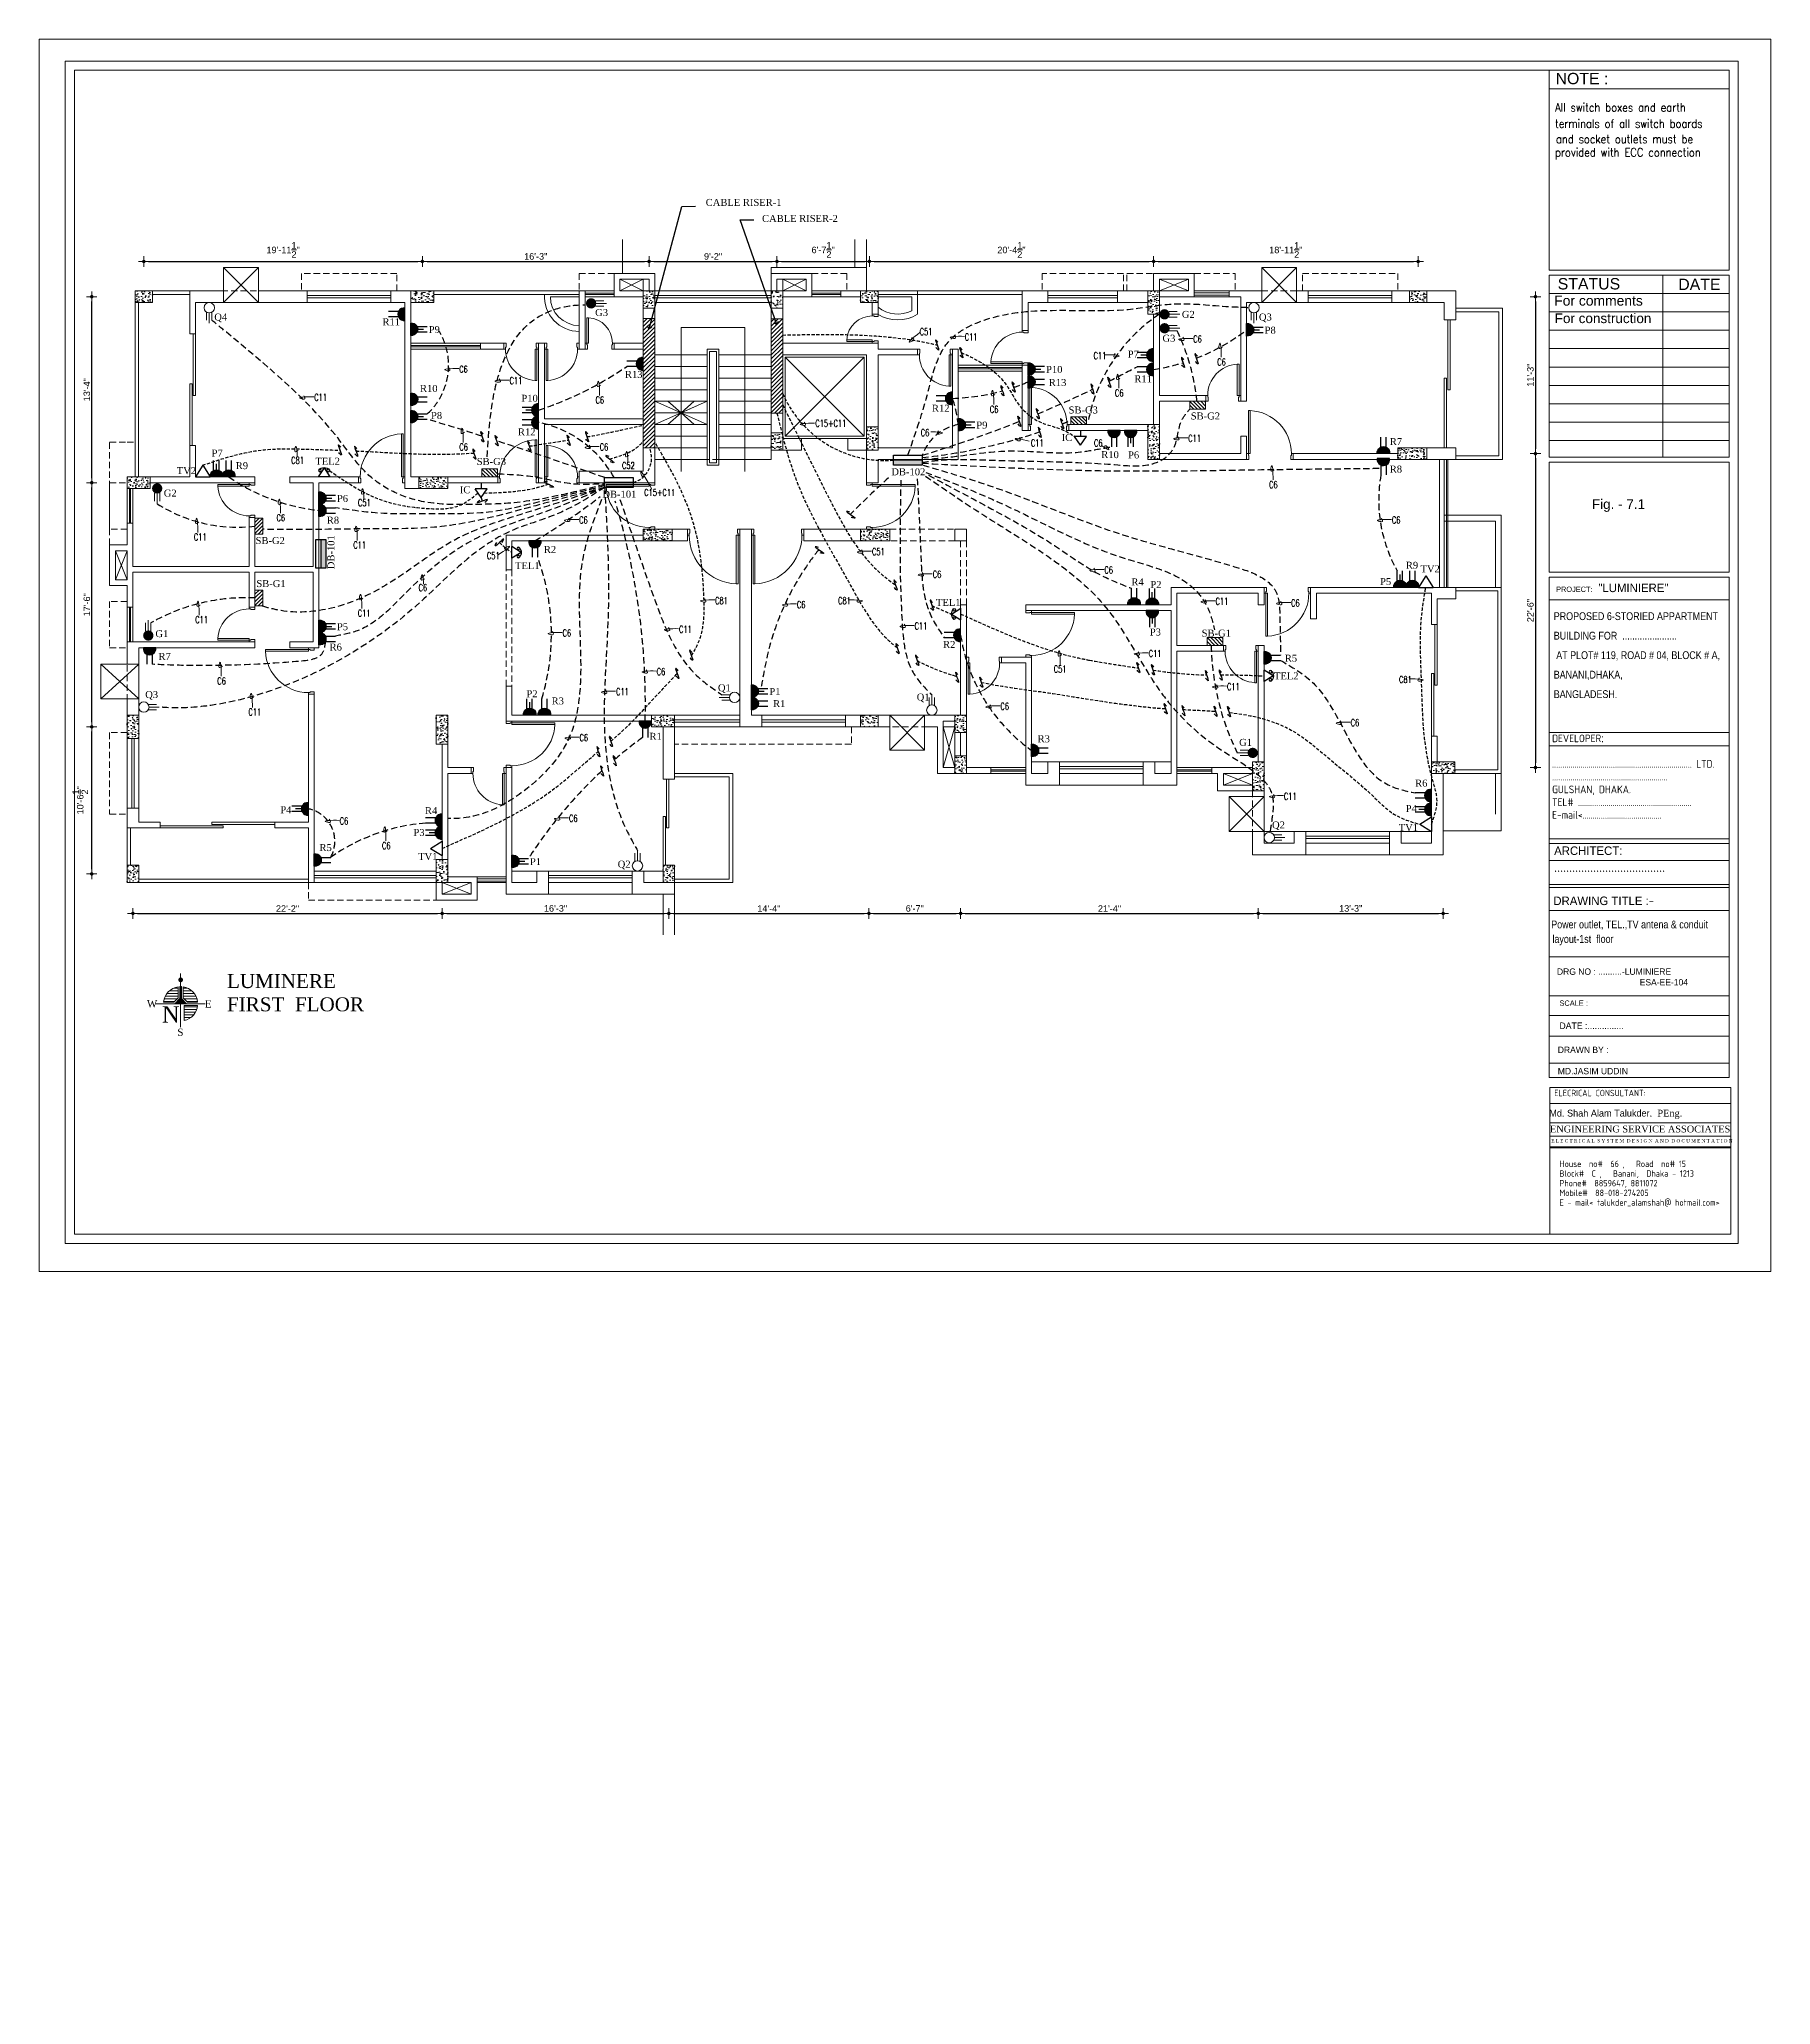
# Model space of a CAD drawing. Header units: inches. Extents: x 2586 to 4075, y -2573 to -882.
import ezdxf

# ---------------------------------------------------------------- set-up
doc = ezdxf.new("R2010")
doc.units = ezdxf.units.IN
doc.header["$LTSCALE"] = 22
doc.header["$MEASUREMENT"] = 0
doc.header["$PDMODE"] = 3
for name, pattern in [('DASHED2', [9.525, 6.35, -3.175]), ('HIDDEN', [0.375, 0.25, -0.125]), ('HIDDEN2', [0.1875, 0.125, -0.0625])]:
    doc.linetypes.add(name, pattern=pattern)
doc.layers.get('0').update_dxf_attribs({"color": 123})
doc.layers.get('DEFPOINTS').update_dxf_attribs({"lineweight": 0})
for name, color, linetype, lineweight in [('1ST_SLAB', 1, 'HIDDEN', 30), ('Cable', 150, 'HIDDEN', 25), ('CABLE-01', 3, 'HIDDEN2', 25), ('Col_Hatch', 3, 'Continuous', 0), ('COLUMN', 3, 'Continuous', 40), ('DIM', 7, 'Continuous', 0), ('DOOR', 28, 'Continuous', 13), ('E. Fixture', 5, 'Continuous', 25), ('EL TEXT-01', 180, 'Continuous', 15), ('el. text', 6, 'Continuous', 13), ('ETEXT', 152, 'Continuous', 15), ('HIDDEN', 7, 'HIDDEN', 0), ('LW', 8, 'Continuous', 18), ('MS', 5, 'Continuous', 20), ('MT', 4, 'Continuous', 20), ('NORTH_DER', 7, 'Continuous', 13), ('P_0GR FL', 7, 'Continuous', 5), ('RAIL', 22, 'Continuous', 13), ('STAIR', 8, 'Continuous', 13), ('TITLE', 172, 'Continuous', 15), ('WALL', 7, 'Continuous', 30), ('WALL-1', 8, 'Continuous', 13), ('WIN', 4, 'Continuous', 13)]:
    doc.layers.add(name, color=color, linetype=linetype, lineweight=lineweight)
doc.layers.add('AC', color=6, linetype='Continuous')
doc.layers.add('ELEVATION', color=7, linetype='Continuous')
doc.styles.add('2', font='times.ttf')
doc.styles.add('24IN', font='isocp.shx', dxfattribs={"height": 24})
doc.styles.add('COMIC SANS', font='comic.ttf')
doc.styles.add('ROMAND', font='romand.shx', dxfattribs={"width": 0.8})
doc.styles.add('RS', font='arial.ttf')
doc.styles.get("Standard").update_dxf_attribs({"font": 'times.ttf', "width": 0.8})
doc.styles.add('style4', font='times.ttf')
doc.styles.add('SX', font='simplex.shx')
doc.styles.add('TITEL', font='times.ttf', dxfattribs={"height": 0.5})
doc.dimstyles.new('1_8', dxfattribs={"dimtxt": 5.6, "dimasz": 4, "dimexe": 0.18, "dimexo": 0.0625, "dimgap": 0.125, "dimtad": 0, "dimdec": 1, "dimrnd": 0.125, "dimzin": 3, "dimdsep": 46, "dimlunit": 4, "dimtxsty": 'RS', "dimblk": 'D', "dimcen": 4, "dimse1": 1, "dimse2": 1, "dimclrt": 7, "dimadec": 0, "dimazin": 0, "dimtfac": 1, "dimtdec": 1, "dimtix": 1, "dimtmove": 0, "dimatfit": 3, "dimldrblk": 'OPEN90', "dimfxl": 1, "dimtvp": 0.75, "dimtolj": 1, "dimtzin": 0, "dimarcsym": 0})
pattern_1 = [(50, (-25803.8845, -10749.1054), (7.1726018, -0.6275213), [0.75, -8.25]), (355, (-25803.8845, -10749.1054), (-1.3875133, 7.5219213), [0.6, -6.6]), (100.4514, (-25803.287, -10749.158), (5.7850938, 6.8943954), [0.6374019, -7.0114211]), (46.1842, (-25803.8845, -10747.105), (10.6724105, -1.6551901), [1.125, -12.375]), (96.6356, (-25802.995, -10747.243), (9.346627, 9.7411787), [0.956103, -10.51713]), (351.1842, (-25803.885, -10747.105), (9.3466195, 9.741186), [0.9, -9.9]), (21, (-25802.8845, -10747.6054), (5.9690705, -4.0261889), [0.75, -8.25]), (326, (-25802.8845, -10747.6054), (2.4331533, 7.2515005), [0.6, -6.6]), (71.4514, (-25802.387, -10747.941), (8.4022263, 3.225305), [0.6374019, -7.0114211]), (37.5, (-25803.8845, -10749.1054), (0.12159855, 3.32893854), [0, -6.52, 0, -6.7, 0, -6.625]), (7.5, (-25803.8845, -10749.1054), (2.63069537, 3.9441171), [0, -3.82, 0, -6.37, 0, -2.525]), (327.5, (-25806.1145, -10749.1054), (5.33822436, -0.22554872), [0, -2.5, 0, -7.8, 0, -10.35]), (317.5, (-25807.1145, -10749.1054), (5.8318617, 1.0010498), [0, -3.25, 0, -5.18, 0, -7.35])]
pattern_2 = [(45, (21874.261, 6230.548), (-1.76776695, 1.76776695), [])]

msp = doc.modelspace()

# ---------------------------------------------------------------- texts
at = {"layer": 'DIM', "color": 0, "char_height": 5.6, "attachment_point": 1, "style": 'RS'}
for insert in [(3185.83, -2561.61), (3238.39, -2572.53)]:
    msp.add_mtext('\\A1;', dxfattribs=dict(at, insert=insert))
at = {"layer": 'EL TEXT-01', "color": 0, "ltscale": 0.3, "style": 'ROMAND', "width": 0.6}
for s, p in [('C15+C11', (3253.48, -1215.28)), ('C81', (2802.68, -1247.26)), ('C52', (3087.19, -1251.6)), ('C51', (2860.08, -1283.65)), ('C15+C11', (3106.31, -1274.82)), ('C51', (2970.99, -1329.24)), ('C51', (3302.25, -1325.68)), ('C81', (3167.27, -1367.74)), ('C51', (3458.57, -1426.68))]:
    msp.add_text(s, height=6, dxfattribs=at).set_placement(p)
for p in [(3273.07, -1367.74), (3755.54, -1435.67)]:
    msp.add_text('C81', height=6, rotation=360, dxfattribs=at).set_placement(p)
at = {"layer": 'el. text', "color": 0, "ltscale": 0.3, "style": 'ROMAND', "width": 0.6}
for s, p in [('C51', (3343.25, -1136.57)), ('C11', (3382, -1140.99)), ('C6', (3578.55, -1142.82)), ('C6', (2947.15, -1168.74)), ('C11', (3492.83, -1157.18)), ('C6', (3599.19, -1162.45)), ('C11', (2990.5, -1178.58)), ('C6', (3511.19, -1189.21)), ('C11', (2822.43, -1193.07)), ('C6', (3064.44, -1195.26)), ('C6', (3403.58, -1203.18)), ('C6', (2947.29, -1235.71)), ('C6', (3068.03, -1235.65)), ('C6', (3344.18, -1223.26)), ('C11', (3438.94, -1232.27)), ('C6', (3493.17, -1232.36)), ('C11', (3574.21, -1228.25)), ('C6', (3643.79, -1268.01)), ('C6', (2790.04, -1296.61)), ('C6', (3050.33, -1298.48)), ('C6', (3749.38, -1298.51)), ('C11', (2718.92, -1313.09)), ('C11', (2856.08, -1320.01)), ('C6', (2912.24, -1356.79)), ('C6', (3354.47, -1345.3)), ('C6', (3502.15, -1341.54)), ('C6', (3237.63, -1371.17)), ('C11', (3597.74, -1368.52)), ('C6', (3662.72, -1369.97)), ('C11', (2720.08, -1384.27)), ('C11', (2859.92, -1378.61)), ('C11', (3338.87, -1389.68)), ('C6', (3036.08, -1395.8)), ('C11', (3136.22, -1392.45)), ('C11', (3540.23, -1413.31)), ('C6', (2739.08, -1436.9)), ('C6', (3117.01, -1428.84)), ('C11', (3607.56, -1441.73)), ('C11', (3082.09, -1446.21)), ('C6', (3412.71, -1458.85)), ('C11', (2765.87, -1463.66)), ('C6', (3713.99, -1472.88)), ('C6', (3050.69, -1485.65)), ('C11', (3656.53, -1536.04)), ('C6', (2844.38, -1557.28)), ('C6', (3041.59, -1555.19)), ('C6', (2880.78, -1578.57))]:
    msp.add_text(s, height=6, dxfattribs=at).set_placement(p)
at = {"layer": 'ETEXT', "color": 0, "lineweight": 13, "style": 'SX', "width": 0.85}
for s, p in [('All switch boxes and earth  ', (3889.77, -944.21)), ('terminals of all switch boards', (3889.77, -958.18)), ('provided with ECC connection', (3889.77, -982.9)), ('and socket outlets must be ', (3890.63, -971.48))]:
    msp.add_text(s, height=7.3156, dxfattribs=at).set_placement(p)
at = {"layer": 'ETEXT', "color": 0, "lineweight": 13}
for s, p in [('CABLE RISER-1', (3159.2, -1025.28)), ('CABLE RISER-2', (3207.64, -1039.1))]:
    msp.add_text(s, height=6, dxfattribs=at).set_placement(p)
at = {"layer": 'ETEXT', "color": 0, "lineweight": 13, "char_height": 6.706, "attachment_point": 1, "style": 'SX'}
for s, insert in [('{\\fARIAL NARROW|b0|i0|c0|p34;Power outlet, TEL.,TV antena & conduit }', (3886.47, -1640)), ('{\\fARIAL NARROW|b0|i0|c0|p34;layout-1st  floor}', (3887.53, -1652.49))]:
    msp.add_mtext(s, dxfattribs=dict(at, insert=insert))
at = {"layer": 'MT', "color": 0, "lineweight": 13}
for s, p in [('G3', (3064.13, -1120.03)), ('G2', (3568.76, -1121.6)), ('Q4', (2736.53, -1123.88)), ('R11', (2881.2, -1128.03)), ('P9', (2920.95, -1134.69)), ('Q3', (3635.06, -1123.88)), ('P8', (3639.95, -1135.2)), ('G3', (3552.1, -1142.14)), ('P10', (3451.95, -1168.98)), ('P7', (3522.18, -1155.81)), ('R10', (2913.44, -1185.31)), ('R13', (3089.76, -1173.26)), ('R13', (3454.31, -1180.18)), ('R11', (3527.87, -1177.05)), ('P10', (3000.68, -1193.79)), ('R12', (3353.83, -1202.36)), ('SB-G3', (3471.34, -1203.85)), ('P8', (2922.9, -1208.56)), ('R12', (2997.71, -1222.72)), ('P9', (3391.95, -1216.84)), ('SB-G2', (3576.43, -1208.99)), ('IC', (3465.4, -1227.5)), ('R7', (3747.6, -1231.02)), ('TV2', (2704.22, -1255.98)), ('P7', (2734.23, -1240.95)), ('R9', (2754.97, -1251.73)), ('TEL2', (2823.44, -1247.9)), ('SB-G3', (2962.28, -1248.17)), ('DB-102', (3318.88, -1257.02)), ('R10', (3499.47, -1242.27)), ('P6', (3522.5, -1242.52)), ('R8', (3747.6, -1254.68)), ('IC', (2947.7, -1272.47)), ('G2', (2693.06, -1275.35)), ('P6', (2841.96, -1279.94)), ('DB-101', (3070.34, -1276.29)), ('R8', (2833.3, -1298.61)), ('SB-G2', (2772.02, -1316.15)), ('R2', (3019.98, -1323.84)), ('TEL1', (2995.24, -1337.75)), ('R9', (3761.43, -1337.4)), ('TV2', (3774.05, -1340.47)), ('SB-G1', (2772.72, -1353.18)), ('R4', (3525.37, -1351.74)), ('P2', (3541.69, -1353.94)), ('P5', (3739.26, -1351.44)), ('TEL1', (3357.23, -1369.39)), ('P5', (2841.96, -1390.26)), ('G1', (2685.88, -1396.24)), ('R6', (2835.7, -1407.76)), ('R2', (3363.38, -1405.52)), ('P3', (3541.18, -1394.83)), ('SB-G1', (3585.77, -1395.81)), ('R7', (2688.55, -1415.84)), ('R5', (3657.32, -1417.35)), ('Q1', (3169.71, -1442.77)), ('TEL2', (3647.97, -1432.56)), ('Q3', (2677.12, -1448.61)), ('P2', (3005.01, -1447.93)), ('R3', (3026.69, -1454.09)), ('P1', (3213.96, -1446)), ('R1', (3217.16, -1456.4)), ('Q1', (3340.71, -1450.77)), ('R1', (3110.87, -1484.54)), ('R3', (3444.71, -1486.68)), ('G1', (3618.07, -1489.73)), ('R6', (3769.42, -1524.81)), ('P4', (2793.31, -1547.67)), ('R4', (2917.74, -1548.43)), ('Q2', (3646.34, -1560.76)), ('P4', (3761.33, -1546.63)), ('P3', (2907.83, -1567.21)), ('TV1', (3755.31, -1562.96)), ('R5', (2826.96, -1580.25)), ('TV1', (2911.84, -1587.9)), ('P1', (3007.96, -1592.36)), ('Q2', (3083.53, -1594.51))]:
    msp.add_text(s, height=6, dxfattribs=at).set_placement(p)
msp.add_text('DB-101', height=6, rotation=90, dxfattribs=at).set_placement((2839.82, -1337.77))
at = {"layer": 'P_0GR FL', "color": 0, "lineweight": 13, "ltscale": 2, "insert": (2747.46, -1686.06), "char_height": 12, "attachment_point": 1, "style": '2'}
msp.add_mtext('LUMINERE\\PFIRST  FLOOR', dxfattribs=at)
at = {"layer": 'TITLE', "color": 0, "lineweight": 13}
for s, height, style, p in [('"LUMINIERE"', 7.3156, 'COMIC SANS', (3927.04, -1357.48)), ('ENGINEERING SERVICE ASSOCIATES', 5.8664, 'TITEL', (3885.39, -1822.25)), ('E L E C T R I C A L  S Y S T E M  D E S I G N  A N D  D O C U M E N T A T I O N', 2.922, 'TITEL', (3886.56, -1830.92))]:
    msp.add_text(s, height=height, dxfattribs=dict(at, style=style)).set_placement(p)
at = {"layer": 'TITLE', "color": 0, "lineweight": 13, "attachment_point": 1}
for s, insert, char_height, style in [('{\\fArial|b0|i0|c0|p34;NOTE :}', (3890.22, -910.88), 9.7542, '24IN'), ('{\\fArial|b0|i0|c0|p34;STATUS}', (3892.04, -1087.41), 9.7542, '24IN'), ('{\\fArial|b0|i0|c0|p34;DATE}', (3995.73, -1087.9), 9.7542, '24IN'), ('{\\fArial|b0|i0|c0|p34;For comments}', (3889.07, -1102.54), 8.5349, '24IN'), ('{\\fArial|b0|i0|c0|p34;For construction}', (3889.47, -1117.82), 8.3025, '24IN'), ('{\\fArial|b0|i0|c0|p34;Fig. - 7.1}', (3921.44, -1277.68), 8.3025, '24IN'), ('{\\fTechnicLite|b0|i0|c2|p2;PROJECT:}', (3890.66, -1352.77), 4.6215, '24IN'), ('{\\C3;DEVELOPER\\fFutura Lt BT|b0|i0|c0|p34;: \\P\\P\\Fisocp.shx|c0;\\C4;.....................................................................\\Fisocp.shx|c1; LTD.\\P}.........................................................\\PGULSHAN, DHAKA.\\PTEL# ........................................................\\PE-mail<.......................................', (3887.2, -1480.01), 6.58408, '24IN'), ('{\\fFutura Lt BT|b0|i0|c0|p34;\\C3;ARCHITECT:\\H1.333x;\\C154; \\P\\Fisocp.shx|c0;.....................................}', (3888.98, -1576.29), 7.3156, '24IN'), ('{\\fFutura Lt BT|b0|i0|c0|p34;\\C3;DRAWING TITLE :\\Fisocp.shx;-}', (3888.29, -1619.38), 7.3156, '24IN'), ('{\\fFutura Lt BT|b0|i0|c0|p34;\\C3;DRG NO :\\C154; ..........-LUMINIERE} \\P                      {\\fFutura Lt BT|b0|i0|c0|p34;ESA-EE-104}', (3891.4, -1681.19), 5.4867, '24IN'), ('{\\fFutura Lt BT|b0|i0|c0|p34;\\C3;SCALE :}', (3893.55, -1708.74), 4.6215, '24IN'), ('{\\fFutura Lt BT|b0|i0|c0|p34;\\C3;DATE :\\C152;...............}', (3893.55, -1727.66), 5.5843, '24IN'), ('{\\fFUTURA LT BT|b0|i0|c0|p34;\\C3;DRAWN BY :\\P\\P\\C154;MD.JASIM UDDIN}', (3892.12, -1748.47), 5.4867, '24IN'), ('{\\C3;ELECRICAL CONSULTANT:}', (3889.07, -1785.59), 5.4867, '24IN'), ('{\\fFUTURA LT BT|b0|i0|c0|p34; Md. Shah Alam Talukder}.  PEng.', (3882.6, -1802.74), 5.8664, 'TITEL')]:
    msp.add_mtext(s, dxfattribs=dict(at, insert=insert, char_height=char_height, style=style))
at = {"layer": 'TITLE', "color": 0, "lineweight": 13, "attachment_point": 1, "style": '24IN'}
for s, insert, char_height, line_spacing_factor in [('{\\fArial Narrow|b0|i0|c0|p34;PROPOSED 6-STORIED APPARTMENT \\PBUILDING FOR  ......................\\P AT PLOT# 119, ROAD # 04, BLOCK # A, \\PBANANI,DHAKA, \\PBANGLADESH.}', (3888.65, -1374.85), 6.706, 1.5), ('{\\Fisocp3.shx|c1;House  no}#{\\Fisocp3.shx|c1;  }66{\\Fisocp3.shx|c1; ,   Road  no}#{\\Fisocp3.shx|c1; }15\\P{\\Fisocp3.shx|c1;Block}#{\\Fisocp3.shx|c1;  }C{\\Fisocp3.shx|c1; ,   Banani,  Dhaka - 1213\\PPhone}#{\\Fisocp3.shx|c1;  }8859647, 8811072\\PMobile#  88-018-274205\\P{\\Fisocp3.shx|c1;E - mail}<{\\Fisocp3.shx|c1; }talukder_alamshah@ hotmail.com>', (3893.56, -1846.54), 5.48673, 0.909184)]:
    msp.add_mtext(s, dxfattribs=dict(at, insert=insert, char_height=char_height, line_spacing_factor=line_spacing_factor))

# ---------------------------------------------------------------- blocks, each defined once
blk = doc.blocks.new('D-45')
for points in [[(-1.5, 47), (-3, 47), (-3, 5), (-1.5, 5)], [(-45, 5), (-45, 0), (-43, 0), (-43, 3.5), (-43.5, 3.5), (-43.5, 5)], [(0, 5), (0, 0), (-2, 0), (-2, 3.5), (-1.5, 3.5), (-1.5, 5)]]:
    blk.add_lwpolyline(points, close=True)
blk.add_arc((-1.5, 5), 42, 92.0467, 180)
blk = doc.blocks.new('D-40')
for points in [[(-5, 0), (0, 0), (0, -2), (-3.5, -2), (-3.5, -1.5), (-5, -1.5)], [(-42, -1.5), (-42, -3), (-5, -3), (-5, -1.5)], [(-5, -40), (0, -40), (0, -38), (-3.5, -38), (-3.5, -38.5), (-5, -38.5)]]:
    blk.add_lwpolyline(points, close=True)
blk.add_arc((-5, -1.5), 37, 182.3234, 270)
blk = doc.blocks.new('D-30')
for points in [[(5, 30), (0, 30), (0, 28), (3.5, 28), (3.5, 28.5), (5, 28.5)], [(5, 0), (0, 0), (0, 2), (3.5, 2), (3.5, 1.5), (5, 1.5)], [(32, 1.5), (32, 3), (5, 3), (5, 1.5)]]:
    blk.add_lwpolyline(points, close=True)
blk.add_arc((5, 1.5), 27, 3.2261, 89.9826)
blk = doc.blocks.new('D-35')
for points in [[(-1.5, 37), (-3, 37), (-3, 5), (-1.5, 5)], [(-35, 5), (-35, 0), (-33, 0), (-33, 3.5), (-33.5, 3.5), (-33.5, 5)], [(0, 5), (0, 0), (-2, 0), (-2, 3.5), (-1.5, 3.5), (-1.5, 5)]]:
    blk.add_lwpolyline(points, close=True)
blk.add_arc((-1.5, 5), 32, 92.6867, 180)
blk = doc.blocks.new('D-25')
for points in [[(5, 25), (0, 25), (0, 23), (3.5, 23), (3.5, 23.5), (5, 23.5)], [(5, 0), (0, 0), (0, 2), (3.5, 2), (3.5, 1.5), (5, 1.5)], [(26.9, 1.5), (26.9, 3), (5, 3), (5, 1.5)]]:
    blk.add_lwpolyline(points, close=True)
blk.add_arc((5, 1.5), 22, 3.9096, 90)
blk = doc.blocks.new('D')
at = {"layer": 'DIM'}
for q in [(-1.125, 0), (0, 1.125), (1.125, 0), (0, -1.125)]:
    blk.add_line((0, 0), q, dxfattribs=at)
at = {"layer": 'DIM', "color": 6, "const_width": 0.375}
blk.add_lwpolyline([(-0.1875, 0, 1), (0.1875, 0, 1)], format="xyb", close=True, dxfattribs=at)
blk = doc.blocks.new('*D35')
at = {"layer": 'DEFPOINTS', "color": 0}
for p in [(2631.1, -1473.4), (2674.6, -1473.4), (2674.6, -1599.9)]:
    blk.add_point(p, dxfattribs=at)
at = {"layer": 'DIM', "color": 0, "lineweight": -2}
blk.add_line((2631.1, -1595.9), (2631.1, -1477.4), dxfattribs=at)
at = {"layer": 'DIM', "color": 0, "lineweight": -2, "xscale": 4, "yscale": 4, "zscale": 4}
for p, rotation in [((2631.1, -1473.4), 90), ((2631.1, -1599.9), 270)]:
    blk.add_blockref('D', p, dxfattribs=dict(at, rotation=rotation))
at = {"layer": 'DIM', "color": 7, "lineweight": 13, "insert": (2621.2, -1536.6), "char_height": 5.6, "attachment_point": 5, "rotation": 90, "style": 'RS'}
blk.add_mtext('\\A1;10\'-6{\\H1.000000x;\\S1/2;}"', dxfattribs=at)
blk = doc.blocks.new('_Open90')
at = {"layer": 'DIM', "color": 0, "lineweight": -2}
for p, q in [((0, 0), (-1, 0)), ((-0.5, 0.5), (0, 0)), ((0, 0), (-0.5, -0.5))]:
    blk.add_line(p, q, dxfattribs=at)
blk = doc.blocks.new('*D36')
at = {"layer": 'DEFPOINTS', "color": 0}
for p in [(2631.1, -1263.4), (2674.6, -1263.4), (2674.6, -1473.4)]:
    blk.add_point(p, dxfattribs=at)
at = {"layer": 'DIM', "color": 0, "lineweight": -2}
blk.add_line((2631.1, -1469.4), (2631.1, -1267.4), dxfattribs=at)
at = {"layer": 'DIM', "color": 0, "lineweight": -2, "xscale": 4, "yscale": 4, "zscale": 4}
for p, rotation in [((2631.1, -1263.4), 90), ((2631.1, -1473.4), 270)]:
    blk.add_blockref('D', p, dxfattribs=dict(at, rotation=rotation))
at = {"layer": 'DIM', "color": 7, "lineweight": 13, "insert": (2626.9, -1368.4), "char_height": 5.6, "attachment_point": 5, "rotation": 90, "style": 'RS'}
blk.add_mtext('\\A1;17\'-6"', dxfattribs=at)
blk = doc.blocks.new('*D37')
at = {"layer": 'DEFPOINTS', "color": 0}
for p in [(2631.1, -1103.4), (2681.6, -1103.4), (2674.6, -1263.4)]:
    blk.add_point(p, dxfattribs=at)
at = {"layer": 'DIM', "color": 0, "lineweight": -2}
blk.add_line((2631.1, -1259.4), (2631.1, -1107.4), dxfattribs=at)
at = {"layer": 'DIM', "color": 0, "lineweight": -2, "xscale": 4, "yscale": 4, "zscale": 4}
for p, rotation in [((2631.1, -1103.4), 90), ((2631.1, -1263.4), 270)]:
    blk.add_blockref('D', p, dxfattribs=dict(at, rotation=rotation))
at = {"layer": 'DIM', "color": 7, "lineweight": 13, "insert": (2626.9, -1183.4), "char_height": 5.6, "attachment_point": 5, "rotation": 90, "style": 'RS'}
blk.add_mtext('\\A1;13\'-4"', dxfattribs=at)
blk = doc.blocks.new('*D38')
at = {"layer": 'DEFPOINTS', "color": 0}
for p in [(2915.5, -1073.1), (2675.9, -1098.4), (2915.5, -1098.4)]:
    blk.add_point(p, dxfattribs=at)
at = {"layer": 'DIM', "color": 0, "lineweight": -2}
blk.add_line((2679.9, -1073.1), (2911.5, -1073.1), dxfattribs=at)
at = {"layer": 'DIM', "color": 0, "lineweight": -2, "xscale": 4, "yscale": 4, "zscale": 4, "rotation": 180}
blk.add_blockref('D', (2675.9, -1073.1), dxfattribs=at)
at = {"layer": 'DIM', "color": 0, "lineweight": -2, "xscale": 4, "yscale": 4, "zscale": 4}
blk.add_blockref('D', (2915.5, -1073.1), dxfattribs=at)
at = {"layer": 'DIM', "color": 7, "lineweight": 13, "insert": (2795.7, -1063.2), "char_height": 5.6, "attachment_point": 5, "style": 'RS'}
blk.add_mtext('\\A1;19\'-11{\\H1.000000x;\\S1/2;}"', dxfattribs=at)
blk = doc.blocks.new('*D39')
at = {"layer": 'DEFPOINTS', "color": 0}
for p in [(3110.5, -1073.1), (2915.5, -1098.4), (3110.5, -1098.4)]:
    blk.add_point(p, dxfattribs=at)
at = {"layer": 'DIM', "color": 0, "lineweight": -2}
blk.add_line((2919.5, -1073.1), (3106.5, -1073.1), dxfattribs=at)
at = {"layer": 'DIM', "color": 0, "lineweight": -2, "xscale": 4, "yscale": 4, "zscale": 4, "rotation": 180}
blk.add_blockref('D', (2915.5, -1073.1), dxfattribs=at)
at = {"layer": 'DIM', "color": 0, "lineweight": -2, "xscale": 4, "yscale": 4, "zscale": 4}
blk.add_blockref('D', (3110.5, -1073.1), dxfattribs=at)
at = {"layer": 'DIM', "color": 7, "lineweight": 13, "insert": (3013, -1068.8), "char_height": 5.6, "attachment_point": 5, "style": 'RS'}
blk.add_mtext('\\A1;16\'-3"', dxfattribs=at)
blk = doc.blocks.new('*D40')
at = {"layer": 'DEFPOINTS', "color": 0}
for p in [(3220.5, -1073.1), (3110.5, -1098.4), (3220.5, -1098.4)]:
    blk.add_point(p, dxfattribs=at)
at = {"layer": 'DIM', "color": 0, "lineweight": -2}
blk.add_line((3114.5, -1073.1), (3216.5, -1073.1), dxfattribs=at)
at = {"layer": 'DIM', "color": 0, "lineweight": -2, "xscale": 4, "yscale": 4, "zscale": 4, "rotation": 180}
blk.add_blockref('D', (3110.5, -1073.1), dxfattribs=at)
at = {"layer": 'DIM', "color": 0, "lineweight": -2, "xscale": 4, "yscale": 4, "zscale": 4}
blk.add_blockref('D', (3220.5, -1073.1), dxfattribs=at)
at = {"layer": 'DIM', "color": 7, "lineweight": 13, "insert": (3165.5, -1068.8), "char_height": 5.6, "attachment_point": 5, "style": 'RS'}
blk.add_mtext('\\A1;9\'-2"', dxfattribs=at)
blk = doc.blocks.new('*D41')
at = {"layer": 'DEFPOINTS', "color": 0}
for p in [(3300, -1073.1), (3220.5, -1098.4), (3300, -1098.4)]:
    blk.add_point(p, dxfattribs=at)
at = {"layer": 'DIM', "color": 0, "lineweight": -2}
blk.add_line((3224.5, -1073.1), (3296, -1073.1), dxfattribs=at)
at = {"layer": 'DIM', "color": 0, "lineweight": -2, "xscale": 4, "yscale": 4, "zscale": 4, "rotation": 180}
blk.add_blockref('D', (3220.5, -1073.1), dxfattribs=at)
at = {"layer": 'DIM', "color": 0, "lineweight": -2, "xscale": 4, "yscale": 4, "zscale": 4}
blk.add_blockref('D', (3300, -1073.1), dxfattribs=at)
at = {"layer": 'DIM', "color": 7, "lineweight": 13, "insert": (3260.2, -1063.2), "char_height": 5.6, "attachment_point": 5, "style": 'RS'}
blk.add_mtext('\\A1;6\'-7{\\H1.000000x;\\S1/2;}"', dxfattribs=at)
blk = doc.blocks.new('*D42')
at = {"layer": 'DEFPOINTS', "color": 0}
for p in [(3544.5, -1073.1), (3300, -1098.4), (3544.5, -1098.4)]:
    blk.add_point(p, dxfattribs=at)
at = {"layer": 'DIM', "color": 0, "lineweight": -2}
blk.add_line((3304, -1073.1), (3540.5, -1073.1), dxfattribs=at)
at = {"layer": 'DIM', "color": 0, "lineweight": -2, "xscale": 4, "yscale": 4, "zscale": 4, "rotation": 180}
blk.add_blockref('D', (3300, -1073.1), dxfattribs=at)
at = {"layer": 'DIM', "color": 0, "lineweight": -2, "xscale": 4, "yscale": 4, "zscale": 4}
blk.add_blockref('D', (3544.5, -1073.1), dxfattribs=at)
at = {"layer": 'DIM', "color": 7, "lineweight": 13, "insert": (3422.2, -1063.2), "char_height": 5.6, "attachment_point": 5, "style": 'RS'}
blk.add_mtext('\\A1;20\'-4{\\H1.000000x;\\S1/2;}"', dxfattribs=at)
blk = doc.blocks.new('*D43')
at = {"layer": 'DEFPOINTS', "color": 0}
for p in [(3772, -1073.1), (3544.5, -1098.4), (3772, -1098.4)]:
    blk.add_point(p, dxfattribs=at)
at = {"layer": 'DIM', "color": 0, "lineweight": -2}
blk.add_line((3548.5, -1073.1), (3768, -1073.1), dxfattribs=at)
at = {"layer": 'DIM', "color": 0, "lineweight": -2, "xscale": 4, "yscale": 4, "zscale": 4, "rotation": 180}
blk.add_blockref('D', (3544.5, -1073.1), dxfattribs=at)
at = {"layer": 'DIM', "color": 0, "lineweight": -2, "xscale": 4, "yscale": 4, "zscale": 4}
blk.add_blockref('D', (3772, -1073.1), dxfattribs=at)
at = {"layer": 'DIM', "color": 7, "lineweight": 13, "insert": (3658.2, -1063.2), "char_height": 5.6, "attachment_point": 5, "style": 'RS'}
blk.add_mtext('\\A1;18\'-11{\\H1.000000x;\\S1/2;}"', dxfattribs=at)
blk = doc.blocks.new('*D44')
at = {"layer": 'DEFPOINTS', "color": 0}
for p in [(2666.5, -1607.4), (2932.5, -1607.4), (2932.5, -1633.9)]:
    blk.add_point(p, dxfattribs=at)
at = {"layer": 'DIM', "color": 0, "lineweight": -2}
blk.add_line((2670.5, -1633.9), (2928.5, -1633.9), dxfattribs=at)
at = {"layer": 'DIM', "color": 0, "lineweight": -2, "xscale": 4, "yscale": 4, "zscale": 4, "rotation": 180}
blk.add_blockref('D', (2666.5, -1633.9), dxfattribs=at)
at = {"layer": 'DIM', "color": 0, "lineweight": -2, "xscale": 4, "yscale": 4, "zscale": 4}
blk.add_blockref('D', (2932.5, -1633.9), dxfattribs=at)
at = {"layer": 'DIM', "color": 7, "lineweight": 13, "insert": (2799.5, -1629.7), "char_height": 5.6, "attachment_point": 5, "style": 'RS'}
blk.add_mtext('\\A1;22\'-2"', dxfattribs=at)
blk = doc.blocks.new('*D45')
at = {"layer": 'DEFPOINTS', "color": 0}
for p in [(2932.5, -1607.4), (3127.5, -1607.4), (3127.5, -1633.9)]:
    blk.add_point(p, dxfattribs=at)
at = {"layer": 'DIM', "color": 0, "lineweight": -2}
blk.add_line((2936.5, -1633.9), (3123.5, -1633.9), dxfattribs=at)
at = {"layer": 'DIM', "color": 0, "lineweight": -2, "xscale": 4, "yscale": 4, "zscale": 4, "rotation": 180}
blk.add_blockref('D', (2932.5, -1633.9), dxfattribs=at)
at = {"layer": 'DIM', "color": 0, "lineweight": -2, "xscale": 4, "yscale": 4, "zscale": 4}
blk.add_blockref('D', (3127.5, -1633.9), dxfattribs=at)
at = {"layer": 'DIM', "color": 7, "lineweight": 13, "insert": (3030, -1629.6), "char_height": 5.6, "attachment_point": 5, "style": 'RS'}
blk.add_mtext('\\A1;16\'-3"', dxfattribs=at)
blk = doc.blocks.new('*D46')
at = {"layer": 'DEFPOINTS', "color": 0}
for p in [(3299.6, -1473.4), (3127.5, -1607.4), (3299.6, -1633.9)]:
    blk.add_point(p, dxfattribs=at)
at = {"layer": 'DIM', "color": 0, "lineweight": -2}
blk.add_line((3131.5, -1633.9), (3295.6, -1633.9), dxfattribs=at)
at = {"layer": 'DIM', "color": 0, "lineweight": -2, "xscale": 4, "yscale": 4, "zscale": 4, "rotation": 180}
blk.add_blockref('D', (3127.5, -1633.9), dxfattribs=at)
at = {"layer": 'DIM', "color": 0, "lineweight": -2, "xscale": 4, "yscale": 4, "zscale": 4}
blk.add_blockref('D', (3299.6, -1633.9), dxfattribs=at)
at = {"layer": 'DIM', "color": 7, "lineweight": 13, "insert": (3213.5, -1629.7), "char_height": 5.6, "attachment_point": 5, "style": 'RS'}
blk.add_mtext('\\A1;14\'-4"', dxfattribs=at)
blk = doc.blocks.new('*D47')
at = {"layer": 'DEFPOINTS', "color": 0}
for p in [(3299.6, -1473.4), (3378.5, -1513.4), (3378.5, -1633.9)]:
    blk.add_point(p, dxfattribs=at)
at = {"layer": 'DIM', "color": 0, "lineweight": -2}
blk.add_line((3303.6, -1633.9), (3374.5, -1633.9), dxfattribs=at)
at = {"layer": 'DIM', "color": 0, "lineweight": -2, "xscale": 4, "yscale": 4, "zscale": 4, "rotation": 180}
blk.add_blockref('D', (3299.6, -1633.9), dxfattribs=at)
at = {"layer": 'DIM', "color": 0, "lineweight": -2, "xscale": 4, "yscale": 4, "zscale": 4}
blk.add_blockref('D', (3378.5, -1633.9), dxfattribs=at)
at = {"layer": 'DIM', "color": 7, "lineweight": 13, "insert": (3339, -1629.6), "char_height": 5.6, "attachment_point": 5, "style": 'RS'}
blk.add_mtext('\\A1;6\'-7"', dxfattribs=at)
blk = doc.blocks.new('*D48')
at = {"layer": 'DEFPOINTS', "color": 0}
for p in [(3378.5, -1513.4), (3634.5, -1528.4), (3634.5, -1633.9)]:
    blk.add_point(p, dxfattribs=at)
at = {"layer": 'DIM', "color": 0, "lineweight": -2}
blk.add_line((3382.5, -1633.9), (3630.5, -1633.9), dxfattribs=at)
at = {"layer": 'DIM', "color": 0, "lineweight": -2, "xscale": 4, "yscale": 4, "zscale": 4, "rotation": 180}
blk.add_blockref('D', (3378.5, -1633.9), dxfattribs=at)
at = {"layer": 'DIM', "color": 0, "lineweight": -2, "xscale": 4, "yscale": 4, "zscale": 4}
blk.add_blockref('D', (3634.5, -1633.9), dxfattribs=at)
at = {"layer": 'DIM', "color": 7, "lineweight": 13, "insert": (3506.5, -1629.7), "char_height": 5.6, "attachment_point": 5, "style": 'RS'}
blk.add_mtext('\\A1;21\'-4"', dxfattribs=at)
blk = doc.blocks.new('*D49')
at = {"layer": 'DEFPOINTS', "color": 0}
for p in [(3793.5, -1513.4), (3634.5, -1528.4), (3793.5, -1633.9)]:
    blk.add_point(p, dxfattribs=at)
at = {"layer": 'DIM', "color": 0, "lineweight": -2}
blk.add_line((3638.5, -1633.9), (3789.5, -1633.9), dxfattribs=at)
at = {"layer": 'DIM', "color": 0, "lineweight": -2, "xscale": 4, "yscale": 4, "zscale": 4, "rotation": 180}
blk.add_blockref('D', (3634.5, -1633.9), dxfattribs=at)
at = {"layer": 'DIM', "color": 0, "lineweight": -2, "xscale": 4, "yscale": 4, "zscale": 4}
blk.add_blockref('D', (3793.5, -1633.9), dxfattribs=at)
at = {"layer": 'DIM', "color": 7, "lineweight": 13, "insert": (3714, -1629.6), "char_height": 5.6, "attachment_point": 5, "style": 'RS'}
blk.add_mtext('\\A1;13\'-3"', dxfattribs=at)
blk = doc.blocks.new('05')
at = {"layer": 'E. Fixture'}
blk.add_hatch(color=256, dxfattribs=at).paths.add_polyline_path([(27124.3, -3822.6), (27124.3, -3814.6, 1.138442)])
for p, q in [((27124.3, -3822.6), (27124.3, -3814.6)), ((27122.7, -3816.8), (27113.7, -3816.8)), ((27122.7, -3820.3), (27113.7, -3820.3)), ((27122.7, -3818.6), (27116, -3818.6))]:
    blk.add_line(p, q, dxfattribs=at)
blk.add_arc((27123.8, -3818.6), 4.03, 82.5917, 277.4083, dxfattribs=at)
blk = doc.blocks.new('10')
at = {"layer": 'E. Fixture'}
blk.add_hatch(color=256, dxfattribs=at).paths.add_polyline_path([(27132.1, -3831.4), (27132.1, -3823.4, 1.138442)])
for p, q in [((27130.5, -3825.7), (27121.5, -3825.7)), ((27132.1, -3831.4), (27132.1, -3823.4)), ((27130.5, -3829.1), (27121.5, -3829.1))]:
    blk.add_line(p, q, dxfattribs=at)
blk.add_arc((27131.6, -3827.4), 4.03, 82.5917, 277.4083, dxfattribs=at)
blk = doc.blocks.new('82')
at = {"layer": 'E. Fixture'}
for p, q in [((1444.8, -4136.6), (1444.8, -4146)), ((1452.3, -4141.3), (1444.8, -4136.6)), ((1452.3, -4141.3), (1444.8, -4146))]:
    blk.add_line(p, q, dxfattribs=at)
blk = doc.blocks.new('ty')
at = {"layer": 'E. Fixture'}
for p, q in [((26271.1, -3659.1), (26277.1, -3655.3)), ((26271.1, -3659.1), (26277.1, -3662.8)), ((26277.1, -3662.8), (26277.1, -3655.3))]:
    blk.add_line(p, q, dxfattribs=at)
for centre in [(26272.9, -3656.4), (26272.9, -3661.7)]:
    blk.add_circle(centre, 0.844, dxfattribs=at)
blk.add_arc((26275.5, -3659.1), 4.5, 130.0197, 229.9803, dxfattribs=at)
blk = doc.blocks.new('25')
at = {"layer": 'E. Fixture'}
for p, q in [((27124, -3857.8), (27129.6, -3853.9)), ((27129.6, -3853.9), (27129.6, -3861.6)), ((27124, -3857.8), (27129.6, -3861.6)), ((27133.5, -3857.8), (27129.6, -3857.8))]:
    blk.add_line(p, q, dxfattribs=at)
blk = doc.blocks.new('2')
at = {"layer": 'E. Fixture'}
blk.add_hatch(color=256, dxfattribs=at).paths.add_polyline_path([(27131.11, -3604.57), (27131.11, -3606.15), (27140.34, -3606.15), (27140.34, -3604.57)])
blk.add_line((27140.34, -3604.57), (27131.11, -3604.57), dxfattribs=at)
blk.add_lwpolyline([(27131.11, -3602.99), (27140.34, -3602.99), (27140.34, -3606.15), (27131.11, -3606.15), (27131.11, -3602.99)], dxfattribs=at)
blk = doc.blocks.new('NORASS')
at = {"layer": 'NORTH_DER'}
h = blk.add_hatch(dxfattribs=at)
h.set_pattern_fill('_USER', color=256, scale=1.648171, angle=360, style=0, pattern_type=0)
h.set_pattern_definition([(360, (-2744.4827, -940.5974), (4e-16, 1.6481705), [])])
h.paths.add_polyline_path([(-1.4, 8.8, 0.347379), (-10.5, -0.7), (-4.2, -0.7), (-1.4, 2.1)])
h.paths.add_polyline_path([(4.3, -0.7), (10.5, -0.7, 0.347379), (1.5, 8.8), (1.5, 2.1)])
h.paths.add_polyline_path([(2.2, -2.7), (2.2, -12, 0.328937), (10.5, -2.7)])
h = blk.add_hatch(color=1, dxfattribs=at)
h.paths.add_polyline_path([(0, -1.4), (3.4, -1.4), (0.6, 1.5), (0, 1.5)])
h.paths.add_polyline_path([(0, 1.5), (-0.5, 1.5), (-3.3, -1.4), (0, -1.4)])
h = blk.add_hatch(color=1, dxfattribs=at)
edge = h.paths.add_edge_path()
edge.add_line((-0.5, 8.9), (-0.5, 8.9))
edge.add_line((-0.5, 8.9), (-0.5, 1.5))
edge.add_line((-0.5, 1.5), (0.6, 1.5))
edge.add_line((0.6, 1.5), (0.6, 8.9))
edge.add_arc((0, -2.7), 11.6, 87.4875, 92.5125)
at = {"layer": 'NORTH_DER', "color": 1}
for p, q in [((-0.5, 1.5), (-3.3, -1.4)), ((0.6, 1.5), (3.4, -1.4)), ((3.4, -1.4), (-3.3, -1.4))]:
    blk.add_line(p, q, dxfattribs=at)
at = {"layer": 'NORTH_DER', "color": 1, "const_width": 1.42}
blk.add_lwpolyline([(-0.7, 13.1, 1), (0.8, 13.1, 1)], format="xyb", close=True, dxfattribs=at)
at = {"layer": 'NORTH_DER'}
for points in [[(0, 17.1), (0, -16.2)], [(-15.2, -1.7), (15.1, -1.7)], [(-5.2, -1.7), (-10.5, -1.7)], [(2.2, -1.7), (5.3, -1.7)]]:
    blk.add_lwpolyline(points, dxfattribs=at)
for points in [[(-1.4, 2.1), (-4.2, -0.7), (-10.5, -0.7), (-10.5, -0.7, -0.347379), (-1.4, 8.8), (-1.4, 8.8)], [(1.5, 8.8), (1.5, 8.8), (1.5, 2.1), (4.3, -0.7), (10.5, -0.7), (10.5, -0.7, 0.347379)], [(10.5, -2.7, -0.328937), (2.2, -12), (2.2, -2.7), (10.5, -2.7)]]:
    blk.add_lwpolyline(points, format="xyb", close=True, dxfattribs=at)
at = {"layer": 'NORTH_DER', "color": 1}
blk.add_lwpolyline([(-0.5, 8.9), (-0.5, 8.9), (-0.5, 1.5), (0.6, 1.5), (0.6, 8.9, 0.021929)], format="xyb", close=True, dxfattribs=at)
at = {"layer": 'NORTH_DER', "style": 'style4'}
for s, height, p in [('W', 4.5, (-20.8, -3.9)), ('E', 4.5, (15, -4)), ('N', 10.1, (-11.6, -13.3)), ('S', 4.5, (-2, -21.5))]:
    blk.add_text(s, height=height, dxfattribs=at).set_placement(p)
blk = doc.blocks.new('*D80')
at = {"layer": 'DEFPOINTS', "color": 0}
for p in [(3787.6, -1103.4), (3787.6, -1238.4), (3872.9, -1238.4)]:
    blk.add_point(p, dxfattribs=at)
at = {"layer": 'DIM', "color": 0, "lineweight": -2}
blk.add_line((3872.9, -1107.4), (3872.9, -1234.4), dxfattribs=at)
at = {"layer": 'DIM', "color": 0, "lineweight": -2, "xscale": 4, "yscale": 4, "zscale": 4}
for p, rotation in [((3872.9, -1103.4), 90), ((3872.9, -1238.4), 270)]:
    blk.add_blockref('D', p, dxfattribs=dict(at, rotation=rotation))
at = {"layer": 'DIM', "color": 7, "lineweight": 13, "insert": (3868.6, -1170.9), "char_height": 5.6, "attachment_point": 5, "rotation": 90, "style": 'RS'}
blk.add_mtext('\\A1;11\'-3"', dxfattribs=at)
blk = doc.blocks.new('*D81')
at = {"layer": 'DEFPOINTS', "color": 0}
for p in [(3787.6, -1238.4), (3811.6, -1508.4), (3872.9, -1508.4)]:
    blk.add_point(p, dxfattribs=at)
at = {"layer": 'DIM', "color": 0, "lineweight": -2}
blk.add_line((3872.9, -1242.4), (3872.9, -1504.4), dxfattribs=at)
at = {"layer": 'DIM', "color": 0, "lineweight": -2, "xscale": 4, "yscale": 4, "zscale": 4}
for p, rotation in [((3872.9, -1238.4), 90), ((3872.9, -1508.4), 270)]:
    blk.add_blockref('D', p, dxfattribs=dict(at, rotation=rotation))
at = {"layer": 'DIM', "color": 7, "lineweight": 13, "insert": (3868.6, -1373.4), "char_height": 5.6, "attachment_point": 5, "rotation": 90, "style": 'RS'}
blk.add_mtext('\\A1;22\'-6"', dxfattribs=at)

# ---------------------------------------------------------------- dimensions: what is measured, and where the dimension line sits
at = {"layer": 'DIM', "color": 0, "lineweight": 13}
for base, p1, p2, picture, middle in [((2915.47, -1073.12), (2675.94, -1098.4), (2915.47, -1098.4), '*D38', (2795.71, -1063.21)), ((2932.49, -1633.89), (2666.49, -1607.4), (2932.49, -1607.4), '*D44', (2799.49, -1629.67))]:
    dim = msp.add_linear_dim(base=base, p1=p1, p2=p2, dimstyle='1_8', dxfattribs=at)
    dim.commit()
    dim.dimension.update_dxf_attribs({"geometry": picture, "text_midpoint": middle})
for base, p1, p2, picture, middle in [((3299.97, -1073.12), (3220.47, -1098.4), (3299.97, -1098.4), '*D41', (3260.22, -1063.21)), ((3544.47, -1073.12), (3299.97, -1098.4), (3544.47, -1098.4), '*D42', (3422.22, -1063.21)), ((3771.97, -1073.12), (3544.47, -1098.4), (3771.97, -1098.4), '*D43', (3658.22, -1063.21)), ((3110.47, -1073.12), (2915.47, -1098.4), (3110.47, -1098.4), '*D39', (3012.97, -1068.83)), ((3220.47, -1073.12), (3110.47, -1098.4), (3220.47, -1098.4), '*D40', (3165.47, -1068.83)), ((3299.59, -1633.89), (3127.49, -1607.4), (3299.59, -1473.4), '*D46', (3213.54, -1629.67)), ((3378.49, -1633.89), (3299.59, -1473.4), (3378.49, -1513.44), '*D47', (3339.04, -1629.6)), ((3634.49, -1633.89), (3378.49, -1513.44), (3634.49, -1528.44), '*D48', (3506.49, -1629.67)), ((3793.47, -1633.89), (3634.49, -1528.44), (3793.47, -1513.44), '*D49', (3713.98, -1629.6)), ((3127.49, -1633.89), (2932.49, -1607.4), (3127.49, -1607.4), '*D45', (3029.99, -1629.6))]:
    dim = msp.add_linear_dim(base=base, p1=p1, p2=p2, dimstyle='1_8', override={"dimtmove": 1}, dxfattribs=at)
    dim.commit()
    dim.dimension.update_dxf_attribs({"geometry": picture, "text_midpoint": middle})
for base, p1, p2, picture, middle in [((2631.14, -1103.4), (2674.62, -1263.4), (2681.58, -1103.4), '*D37', (2626.85, -1183.4)), ((3872.87, -1508.44), (3787.57, -1238.4), (3811.57, -1508.44), '*D81', (3868.58, -1373.42)), ((2631.14, -1263.4), (2674.62, -1473.4), (2674.62, -1263.4), '*D36', (2626.85, -1368.4))]:
    dim = msp.add_linear_dim(base=base, p1=p1, p2=p2, angle=90, dimstyle='1_8', override={"dimtmove": 1}, dxfattribs=at)
    dim.commit()
    dim.dimension.update_dxf_attribs({"geometry": picture, "text_midpoint": middle})
for base, p1, p2, picture, middle in [((3872.87, -1238.4), (3787.57, -1103.4), (3787.57, -1238.4), '*D80', (3868.58, -1170.9)), ((2631.14, -1473.4), (2674.62, -1599.9), (2674.62, -1473.4), '*D35', (2621.24, -1536.65))]:
    dim = msp.add_linear_dim(base=base, p1=p1, p2=p2, angle=90, dimstyle='1_8', dxfattribs=at)
    dim.commit()
    dim.dimension.update_dxf_attribs({"geometry": picture, "text_midpoint": middle})

# ---------------------------------------------------------------- hatches: boundary and pattern name
at = {"layer": 'Col_Hatch', "lineweight": 13}
h = msp.add_hatch(dxfattribs=at)
h.set_pattern_fill('AR-CONC', color=0, style=0)
h.set_pattern_definition(pattern_1)
h.paths.add_polyline_path([(2683.44, -1098.4), (2668.44, -1098.4), (2668.44, -1108.4), (2683.44, -1108.4)])
h = msp.add_hatch(dxfattribs=at)
h.set_pattern_fill('AR-CONC', color=0, style=0)
h.set_pattern_definition(pattern_1)
h.paths.add_polyline_path([(2925.47, -1098.4), (2905.47, -1098.4), (2905.47, -1108.4), (2925.47, -1108.4)])
h = msp.add_hatch(dxfattribs=at)
h.set_pattern_fill('AR-CONC', color=0, style=0)
h.set_pattern_definition(pattern_1)
h.paths.add_polyline_path([(3115.47, -1098.4), (3105.47, -1098.4), (3105.47, -1113.4), (3115.47, -1113.4)])
h = msp.add_hatch(dxfattribs=at)
h.set_pattern_fill('AR-CONC', color=0, style=0)
h.set_pattern_definition(pattern_1)
h.paths.add_polyline_path([(3225.47, -1098.4), (3215.47, -1098.4), (3215.47, -1113.4), (3225.47, -1113.4)])
h = msp.add_hatch(dxfattribs=at)
h.set_pattern_fill('AR-CONC', color=0, style=0)
h.set_pattern_definition(pattern_1)
h.paths.add_polyline_path([(3307.47, -1098.4), (3292.47, -1098.4), (3292.47, -1108.4), (3307.47, -1108.4)])
h = msp.add_hatch(dxfattribs=at)
h.set_pattern_fill('AR-CONC', color=0, style=0)
h.set_pattern_definition(pattern_1)
h.paths.add_polyline_path([(3549.47, -1098.4), (3539.47, -1098.4), (3539.47, -1118.4), (3549.47, -1118.4)])
h = msp.add_hatch(dxfattribs=at)
h.set_pattern_fill('AR-CONC', color=0, style=0)
h.set_pattern_definition(pattern_1)
h.paths.add_polyline_path([(3779.47, -1098.4), (3764.47, -1098.4), (3764.47, -1108.4), (3779.47, -1108.4)])
h = msp.add_hatch(dxfattribs=at)
h.set_pattern_fill('AR-CONC', color=0, style=0)
h.set_pattern_definition(pattern_1)
h.paths.add_polyline_path([(3307.47, -1215.4), (3297.47, -1215.4), (3297.47, -1235.4), (3307.47, -1235.4)])
h = msp.add_hatch(dxfattribs=at)
h.set_pattern_fill('AR-CONC', color=0, style=0)
h.set_pattern_definition([(50, (21874.261, 6230.548), (7.1726018, -0.6275213), [0.75, -8.25]), (355, (21874.261, 6230.548), (-1.3875133, 7.5219213), [0.6, -6.6]), (100.4514, (21874.859, 6230.4956), (5.7850938, 6.8943954), [0.637402, -7.011421]), (46.1842, (21874.261, 6232.548), (10.6724105, -1.65519), [1.125, -12.375]), (96.6356, (21875.15, 6232.41), (9.346627, 9.7411787), [0.956103, -10.51713]), (351.1842, (21874.261, 6232.548), (9.3466195, 9.741186), [0.9, -9.9]), (21, (21875.261, 6232.048), (5.9690705, -4.0261889), [0.75, -8.25]), (326, (21875.261, 6232.048), (2.4331533, 7.2515005), [0.6, -6.6]), (71.4514, (21875.7585, 6231.7124), (8.4022263, 3.225305), [0.637402, -7.011421]), (37.5, (21874.261, 6230.548), (0.12159855, 3.32893854), [0, -6.52, 0, -6.7, 0, -6.625]), (7.5, (21874.261, 6230.548), (2.6306954, 3.9441171), [0, -3.82, 0, -6.37, 0, -2.525]), (327.5, (21872.031, 6230.548), (5.33822436, -0.2255487), [0, -2.5, 0, -7.8, 0, -10.35]), (317.5, (21871.031, 6230.548), (5.8318617, 1.0010498), [0, -3.25, 0, -5.18, 0, -7.35])])
h.paths.add_polyline_path([(3549.47, -1213.4), (3539.47, -1213.4), (3539.47, -1243.4), (3549.47, -1243.4)])
h = msp.add_hatch(dxfattribs=at)
h.set_pattern_fill('AR-CONC', color=0, style=0)
h.set_pattern_definition(pattern_1)
h.paths.add_polyline_path([(3225.47, -1220.4), (3215.47, -1220.4), (3215.47, -1235.4), (3225.47, -1235.4)])
h = msp.add_hatch(dxfattribs=at)
h.set_pattern_fill('AR-CONC', color=0, style=0)
h.set_pattern_definition(pattern_1)
h.paths.add_polyline_path([(3779.47, -1233.4), (3754.47, -1233.4), (3754.47, -1243.4), (3779.47, -1243.4)])
h = msp.add_hatch(dxfattribs=at)
h.set_pattern_fill('AR-CONC', color=0, style=0)
h.set_pattern_definition(pattern_1)
h.paths.add_polyline_path([(2681.49, -1258.4), (2661.49, -1258.4), (2661.49, -1268.4), (2681.49, -1268.4)])
h = msp.add_hatch(dxfattribs=at)
h.set_pattern_fill('AR-CONC', color=0, style=0)
h.set_pattern_definition(pattern_1)
h.paths.add_polyline_path([(2937.47, -1258.4), (2912.47, -1258.4), (2912.47, -1268.4), (2937.47, -1268.4)])
h = msp.add_hatch(dxfattribs=at)
h.set_pattern_fill('AR-CONC', color=0, style=0)
h.set_pattern_definition(pattern_1)
h.paths.add_polyline_path([(3130.47, -1303.4), (3105.47, -1303.4), (3105.47, -1313.4), (3130.47, -1313.4)])
h = msp.add_hatch(dxfattribs=at)
h.set_pattern_fill('AR-CONC', color=0, style=0)
h.set_pattern_definition(pattern_1)
h.paths.add_polyline_path([(3317.47, -1303.4), (3292.47, -1303.4), (3292.47, -1313.4), (3317.47, -1313.4)])
h = msp.add_hatch(dxfattribs=at)
h.set_pattern_fill('AR-CONC', color=0, style=0)
h.set_pattern_definition(pattern_1)
h.paths.add_polyline_path([(2671.49, -1463.4), (2661.49, -1463.4), (2661.49, -1483.4), (2671.49, -1483.4)])
h = msp.add_hatch(dxfattribs=at)
h.set_pattern_fill('AR-CONC', color=0, style=0)
h.set_pattern_definition(pattern_1)
h.paths.add_polyline_path([(2937.49, -1463.4), (2927.49, -1463.4), (2927.49, -1488.4), (2937.49, -1488.4)])
h = msp.add_hatch(dxfattribs=at)
h.set_pattern_fill('AR-CONC', color=0, style=0)
h.set_pattern_definition(pattern_1)
h.paths.add_polyline_path([(3132.49, -1463.4), (3112.49, -1463.4), (3112.49, -1473.4), (3132.49, -1473.4)])
h = msp.add_hatch(dxfattribs=at)
h.set_pattern_fill('AR-CONC', color=0, style=0)
h.set_pattern_definition(pattern_1)
h.paths.add_polyline_path([(3307.47, -1463.4), (3292.47, -1463.4), (3292.47, -1473.4), (3307.47, -1473.4)])
h = msp.add_hatch(dxfattribs=at)
h.set_pattern_fill('AR-CONC', color=0, style=0)
h.set_pattern_definition(pattern_1)
h.paths.add_polyline_path([(3383.49, -1463.4), (3373.49, -1463.4), (3373.49, -1478.4), (3383.49, -1478.4)])
h = msp.add_hatch(dxfattribs=at)
h.set_pattern_fill('AR-CONC', color=0, style=0)
h.set_pattern_definition(pattern_1)
h.paths.add_polyline_path([(3383.49, -1498.44), (3373.49, -1498.44), (3373.49, -1513.44), (3383.49, -1513.44)])
h = msp.add_hatch(dxfattribs=at)
h.set_pattern_fill('AR-CONC', color=0, style=0)
h.set_pattern_definition(pattern_1)
h.paths.add_polyline_path([(3639.49, -1503.44), (3629.49, -1503.44), (3629.49, -1528.44), (3639.49, -1528.44)])
h = msp.add_hatch(dxfattribs=at)
h.set_pattern_fill('AR-CONC', color=0, style=0)
h.set_pattern_definition(pattern_1)
h.paths.add_polyline_path([(3803.47, -1503.44), (3783.47, -1503.44), (3783.47, -1513.44), (3803.47, -1513.44)])
h = msp.add_hatch(dxfattribs=at)
h.set_pattern_fill('AR-CONC', color=0, style=0)
h.set_pattern_definition(pattern_1)
h.paths.add_polyline_path([(2937.49, -1587.4), (2927.49, -1587.4), (2927.49, -1607.4), (2937.49, -1607.4)])
h = msp.add_hatch(dxfattribs=at)
h.set_pattern_fill('AR-CONC', color=0, style=0)
h.set_pattern_definition(pattern_1)
h.paths.add_polyline_path([(2671.49, -1592.4), (2661.49, -1592.4), (2661.49, -1607.4), (2671.49, -1607.4)])
h = msp.add_hatch(dxfattribs=at)
h.set_pattern_fill('AR-CONC', color=0, style=0)
h.set_pattern_definition(pattern_1)
h.paths.add_polyline_path([(3132.49, -1592.4), (3122.49, -1592.4), (3122.49, -1607.4), (3132.49, -1607.4)])
at = {"layer": 'DIM', "lineweight": 13}
h = msp.add_hatch(dxfattribs=at)
h.set_pattern_fill('ANSI31', color=0, scale=20, style=0)
h.set_pattern_definition(pattern_2)
h.paths.add_polyline_path([(3115.47, -1122.13), (3105.47, -1122.13), (3105.47, -1233.4), (3115.47, -1233.4)])
h = msp.add_hatch(dxfattribs=at)
h.set_pattern_fill('ANSI31', color=0, scale=20, style=0)
h.set_pattern_definition(pattern_2)
h.paths.add_polyline_path([(3215.47, -1203.56), (3225.47, -1203.56), (3225.47, -1122.49), (3215.47, -1122.49)])
at = {"layer": 'E. Fixture', "lineweight": 13}
for points in [[(3056.18, -1109.13, -1), (3065.1, -1109.13, -1)], [(3549.43, -1118.57, -1), (3558.34, -1118.57, -1)], [(3549.44, -1130.54, -1), (3558.35, -1130.54, -1)], [(2687.41, -1263.85, -1), (2687.41, -1272.76, -1)], [(2679.76, -1399.31, 1), (2679.76, -1390.4, 1)], [(3634.16, -1495.79, 1), (3625.24, -1495.79, 1)]]:
    msp.add_hatch(color=0, dxfattribs=at).paths.add_polyline_path(points)
at = {"layer": 'MS', "lineweight": 13}
h = msp.add_hatch(dxfattribs=at)
h.set_pattern_fill('ANSI31', color=0, scale=18, angle=90, style=0)
h.set_pattern_definition([(135, (1196.9996, -20649.7353), (-1.59099026, -1.59099026), [])])
h.paths.add_polyline_path([(3589.08, -1200.2), (3589.08, -1193.4), (3575.48, -1193.4), (3575.48, -1200.2)])
h = msp.add_hatch(dxfattribs=at)
h.set_pattern_fill('ANSI31', color=0, scale=18, angle=90, style=0)
h.set_pattern_definition([(135, (1094.7578, -20662.931), (-1.59099026, -1.59099026), [])])
h.paths.add_polyline_path([(3486.84, -1213.4), (3486.84, -1206.6), (3473.24, -1206.6), (3473.24, -1213.4)])
h = msp.add_hatch(dxfattribs=at)
h.set_pattern_fill('ANSI31', color=0, scale=18, angle=90, style=0)
h.set_pattern_definition([(135, (588.159, -20707.931), (-1.59099026, -1.59099026), [])])
h.paths.add_polyline_path([(2980.24, -1258.4), (2980.24, -1251.6), (2966.64, -1251.6), (2966.64, -1258.4)])
h = msp.add_hatch(dxfattribs=at)
h.set_pattern_fill('ANSI31', color=0, scale=18, style=0)
h.set_pattern_definition([(45, (-16678.046, 1084.4963), (-1.59099026, 1.59099026), [])])
h.paths.add_polyline_path([(2771.49, -1307.59), (2778.29, -1307.59), (2778.29, -1293.99), (2771.49, -1293.99)])
h = msp.add_hatch(dxfattribs=at)
h.set_pattern_fill('ANSI31', color=0, scale=18, style=0)
h.set_pattern_definition([(45, (-16678.046, 1022.6494), (-1.59099026, 1.59099026), [])])
h.paths.add_polyline_path([(2771.49, -1369.43), (2778.29, -1369.43), (2778.29, -1355.83), (2771.49, -1355.83)])
h = msp.add_hatch(dxfattribs=at)
h.set_pattern_fill('ANSI31', color=0, scale=18, angle=90, style=0)
h.set_pattern_definition([(135, (1211.9385, -20852.931), (-1.59099026, -1.59099026), [])])
h.paths.add_polyline_path([(3604.02, -1403.4), (3604.02, -1396.6), (3590.42, -1396.6), (3590.42, -1403.4)])

# ---------------------------------------------------------------- linework, layer by layer
at = {"layer": '1ST_SLAB', "color": 0, "lineweight": 13}
for points in [[(3793.47, -1562.94), (3793.47, -1583.44), (3629.49, -1583.44), (3629.49, -1528.44), (3599.49, -1528.44), (3599.49, -1513.44), (3564.49, -1513.44), (3564.49, -1523.44), (3434.49, -1523.44), (3434.49, -1513.44), (3373.49, -1513.44), (3358.49, -1513.44), (3358.49, -1473.4), (3193.49, -1473.4), (3132.49, -1473.4), (3132.49, -1513.4), (3182.49, -1513.4), (3182.49, -1607.4), (3132.49, -1607.4), (3132.49, -1617.4), (2987.49, -1617.4), (2987.49, -1607.4), (2962.49, -1607.4), (2962.49, -1622.4), (2927.49, -1622.4), (2927.49, -1607.4), (2661.49, -1607.4), (2661.49, -1400.4), (2661.49, -1351.9), (2646.49, -1351.9), (2646.49, -1316.9), (2646.49, -1228.4), (2661.49, -1228.4), (2668.44, -1228.4), (2668.44, -1098.4), (3080.47, -1098.4), (3080.47, -1083.4), (3115.47, -1083.4), (3115.47, -1243.4), (3215.47, -1243.4), (3215.47, -1078.4), (3297.47, -1078.4), (3297.47, -1098.4), (3521.57, -1098.4), (3521.57, -1083.4), (3579.47, -1083.4), (3579.47, -1098.4), (3804.47, -1098.4), (3804.47, -1113.4), (3844.47, -1113.4), (3844.47, -1243.4), (3794.47, -1243.4), (3794.47, -1291.44), (3843.49, -1291.44), (3843.49, -1562.97)], [(3843.49, -1562.95), (3793.47, -1562.93)]]:
    msp.add_lwpolyline(points, dxfattribs=at)
at = {"layer": 'AC', "color": 0, "lineweight": 13}
for p, q in [((2774.45, -1108.4), (2744.45, -1078.4)), ((2774.45, -1078.4), (2744.45, -1108.4)), ((2744.45, -1108.4), (2744.45, -1078.4)), ((2744.45, -1078.4), (2774.45, -1078.4)), ((2774.45, -1078.4), (2774.45, -1108.4)), ((3637.47, -1108.4), (3667.47, -1078.4)), ((3637.47, -1078.4), (3667.47, -1108.4)), ((3667.47, -1078.4), (3637.47, -1078.4)), ((3637.47, -1078.4), (3637.47, -1108.4)), ((3667.47, -1108.4), (3667.47, -1078.4)), ((2774.45, -1108.4), (2744.45, -1108.4)), ((3637.47, -1108.4), (3667.47, -1108.4)), ((2671.49, -1449.4), (2638.86, -1419.4)), ((2638.86, -1449.4), (2671.49, -1419.4)), ((2671.49, -1419.4), (2638.86, -1419.4)), ((2638.86, -1419.4), (2638.86, -1449.4)), ((2671.49, -1449.4), (2671.49, -1419.4)), ((2638.86, -1449.4), (2671.49, -1449.4)), ((3347.47, -1463.4), (3317.47, -1463.4)), ((3317.47, -1493.4), (3347.47, -1463.4)), ((3317.47, -1463.4), (3347.47, -1493.4)), ((3317.47, -1473.4), (3317.47, -1493.4)), ((3347.47, -1473.4), (3347.47, -1493.4)), ((3347.47, -1493.4), (3317.47, -1493.4)), ((3609.49, -1563.44), (3609.49, -1533.44)), ((3629.49, -1533.44), (3609.49, -1533.44)), ((3609.49, -1533.44), (3639.49, -1563.44)), ((3639.49, -1533.44), (3609.49, -1563.44)), ((3639.49, -1563.44), (3639.49, -1533.44)), ((3629.49, -1563.44), (3609.49, -1563.44))]:
    msp.add_line(p, q, dxfattribs=at)
at = {"layer": 'Cable', "color": 0}
for centre, radius, start, end in [((3629.66, -1238.23), 144.19, 123.79049, 168.35882), ((3520.07, -997.63), 170.03, 291.04837, 307.88044), ((2881.24, -1162.28), 56.86, 312.53872, 30.47165), ((3399.87, -1211.91), 182.85, 5.81042, 25.62395), ((2921.81, -916.36), 299.59, 288.21784, 304.44546), ((3055.72, -274.67), 1007.66, 296.53742, 298.09481), ((3520.07, -997.63), 170.03, 278.25061, 287.01607), ((3365.07, -1006), 185.01, 288.60992, 292.70116), ((3055.72, -274.67), 1007.66, 292.71368, 295.64639), ((3365.07, -1006), 185.01, 271.98197, 285.44579), ((3269.37, -1225.36), 107.76, 6.33083, 18.64796), ((2045.6, -4118.94), 3038.6, 72.3534, 73.28223), ((2996.43, -1305.89), 96.2, 29.13852, 78.58585), ((3055.72, -274.67), 1007.66, 286.70937, 291.73463), ((3383.43, -1253.12), 40.26, 99.94726, 160.64816), ((3294.11, -765.34), 479.24, 290.9845, 291.94908), ((2045.6, -4118.94), 3038.6, 70.25194, 72.10395), ((3294.11, -765.34), 479.24, 276.14939, 288.52251), ((2844.62, -1119.82), 168.4, 235.37852, 263.81725), ((3861.62, -1278.36), 123.57, 169.93429, 209.49087), ((2756.45, -1172.61), 128.99, 237.64126, 276.69509), ((2713.92, -812.59), 582.96, 300.78518, 307.47011), ((2504.27, -1454.47), 603.05, 358.67661, 16.90127), ((2837.42, -1393.68), 189.09, 342.92742, 20.45188), ((2763.54, -1526.6), 164.23, 87.22536, 119.74137), ((3526.07, -1371.96), 149.32, 188.72557, 234.55683), ((3812.19, -1399.29), 218.25, 181.07793, 206.24105), ((3332.05, -1795.2), 386.44, 126.01025, 130.59308), ((3332.05, -1795.2), 386.44, 132.69915, 147.34515), ((2811.72, -1571.85), 28.5, 331.17385, 78.33426), ((2932.02, -1722.03), 166.45, 94.73652, 124.94139)]:
    msp.add_arc(centre, radius, start, end, dxfattribs=at)
for points in [[(2971.28, -1241.15), (2980.77, -1172.11), (3007.86, -1126.02), (3050.47, -1110.52), (3055.47, -1110.52)], [(3333.14, -1239.78), (3349.63, -1188.28), (3368.77, -1141.29), (3400.9, -1122.83), (3461.09, -1115.11), (3526.56, -1113.89), (3560.21, -1109.67), (3606.51, -1111.71), (3626.29, -1112.64)], [(3072.3, -1264.88), (2989.08, -1281.09), (2956.76, -1282.14), (2917.92, -1280.04), (2871.64, -1258.92), (2842.93, -1225.18), (2746.94, -1134.05), (2734.52, -1123.69)], [(3345.44, -1245.96), (3358.28, -1244.23), (3400.68, -1243.85), (3468.2, -1245.64), (3513.57, -1248.05), (3540.74, -1247.83), (3555.98, -1240.68), (3561.73, -1233.61), (3568.8, -1209.33), (3575.48, -1200.2)], [(3345.44, -1243.4), (3371.68, -1241.03), (3419.09, -1236.08), (3481.59, -1236.91), (3499.29, -1234.06), (3508.08, -1232.61)], [(3345.44, -1246.65), (3498, -1253.04), (3646.62, -1252.04), (3732.07, -1251.05), (3739.89, -1250.97)], [(3346.21, -1248.22), (3407.28, -1267.32), (3512.2, -1306.26), (3611.12, -1334.72), (3649.86, -1357.6), (3653.09, -1379.77), (3653.69, -1411.69)], [(3072.3, -1267.48), (3029.56, -1291.06), (2991.98, -1304.79), (2964.73, -1320.83), (2910.03, -1369.4), (2847.55, -1414.02), (2762.83, -1449.01), (2695.65, -1456.83), (2689.21, -1456.41)], [(3072.3, -1267.48), (3008.11, -1288.24), (2946.68, -1310.9), (2871.61, -1358.51), (2791.45, -1372.98), (2777.35, -1369.43)], [(3072.3, -1267.48), (3050.74, -1273.1), (3010.51, -1283.84), (2929.29, -1301.38), (2873.26, -1303.08), (2811.8, -1303.67), (2778.29, -1303.47)], [(3072.3, -1265.88), (3058.19, -1269.7), (3043.38, -1273.26), (3011.96, -1280.89), (2975.67, -1288.33), (2922.34, -1290.14), (2879.8, -1289.72), (2840.69, -1284.94)], [(3072.3, -1267.48), (3045.48, -1279.11), (3011.26, -1291.93), (2962.41, -1310.98), (2903.84, -1355.56), (2859.37, -1390.83), (2840.69, -1395.26)], [(2980.24, -1255.72), (3012.47, -1258.4), (3043.92, -1264.1), (3072.3, -1264.1)], [(3072.3, -1267.48), (3075.34, -1375.63), (3073.68, -1497.43), (3090.26, -1560.4), (3100.52, -1579.7)], [(3326.99, -1261.08), (3328.1, -1382.93), (3338.23, -1427.78), (3353.7, -1445.7)], [(3341.19, -1259.98), (3344.31, -1327.09), (3351.59, -1374.75), (3364.28, -1396.91)], [(3348.39, -1257.81), (3391.19, -1286.74), (3449.85, -1324.27), (3501.56, -1368.4), (3552.52, -1446.09), (3597.54, -1489.79), (3619.79, -1504.2), (3646.64, -1532.78), (3646.64, -1549.46), (3644.55, -1564.3)], [(3348.47, -1254.48), (3413.71, -1281.28), (3520.09, -1328.67), (3577.86, -1353.4), (3591.12, -1371.2), (3596.86, -1389.96)], [(3350.92, -1256.95), (3401.87, -1284.17), (3456.4, -1315.63), (3500.53, -1343.59), (3525.29, -1354.19)], [(3069.63, -1277.86), (3053.72, -1327.05), (3051.66, -1422.95), (3041.36, -1483.5), (3007.62, -1524.79), (2944.73, -1552.21), (2937.49, -1552.21)], [(3085.47, -1277.83), (3114.32, -1361.11), (3151.41, -1429.29), (3173.19, -1445.77)], [(2832.04, -1399.86), (2829.32, -1410.09), (2808.66, -1417.13), (2748.67, -1420.41), (2714.26, -1420.62), (2683.16, -1419.61)], [(3653.69, -1416.3), (3680.6, -1434.7), (3747.67, -1523.99), (3769.42, -1530.21)]]:
    msp.add_spline(points, degree=3, dxfattribs=at)
at = {"layer": 'Cable', "color": 0, "linetype": 'ByBlock'}
for points in [[(3570.47, -1157.64), (3568.44, -1155.48), (3570.94, -1164.3), (3568.76, -1162.08)], [(3582.12, -1154.61), (3580.08, -1152.45), (3582.58, -1161.27), (3580.4, -1159.05)], [(3415.09, -1182.03), (3413.06, -1179.86), (3415.56, -1188.68), (3413.38, -1186.46)], [(3424.81, -1178.91), (3422.78, -1176.75), (3425.28, -1185.57), (3423.1, -1183.35)], [(3492.54, -1180.6), (3490.51, -1178.43), (3493.01, -1187.25), (3490.83, -1185.03)], [(3507.06, -1174.86), (3505.02, -1172.69), (3507.52, -1181.52), (3505.34, -1179.3)], [(3445.55, -1201.88), (3443.52, -1199.71), (3446.02, -1208.54), (3443.84, -1206.32)], [(3429.62, -1208.39), (3427.58, -1206.23), (3430.08, -1215.05), (3427.9, -1212.83)], [(3447.25, -1217.85), (3445.22, -1215.69), (3447.72, -1224.51), (3445.54, -1222.29)], [(3466.48, -1210.49), (3464.44, -1208.33), (3466.95, -1217.15), (3464.76, -1214.93)], [(2967.74, -1221.69), (2965.71, -1219.52), (2968.21, -1228.35), (2966.03, -1226.13)], [(2980.05, -1224.97), (2978.01, -1222.8), (2980.52, -1231.63), (2978.34, -1229.41)], [(3283.28, -1288.66), (3280.37, -1288.07), (3287.52, -1293.82), (3284.46, -1293.27)], [(3256.34, -1319.04), (3253.42, -1318.45), (3260.57, -1324.2), (3257.51, -1323.65)], [(3081.64, -1500.23), (3079.61, -1498.07), (3082.11, -1506.89), (3079.93, -1504.67)], [(3070.78, -1509.02), (3068.75, -1506.86), (3071.25, -1515.68), (3069.07, -1513.46)]]:
    msp.add_spline(points, degree=3, dxfattribs=at)
at = {"layer": 'Cable', "color": 0}
msp.add_open_spline([(3316.52, -1259.07), (3305.35, -1269.47), (3294.19, -1279.86), (3283.53, -1290.66)], degree=3, dxfattribs=at)
msp.add_open_spline([(3256.44, -1320.94), (3252.2, -1326.31), (3233.98, -1351.19), (3215.33, -1391.73), (3208.91, -1427.87), (3206.7, -1440.33)], degree=3, knots=[86.0171571, 86.0171571, 86.0171571, 86.0171571, 106.6278789, 178.7511085, 216.683133, 216.683133, 216.683133, 216.683133], dxfattribs=at)
at = {"layer": 'CABLE-01', "color": 0}
for centre, radius, start, end in [((3313.43, -1148.19), 96.1, 203.75441, 274.42336), ((3090.66, -1242.23), 21.95, 286.54602, 23.72219)]:
    msp.add_arc(centre, radius, start, end, dxfattribs=at)
for points, knots in [([(3225.47, -1136.35), (3264.34, -1135.58), (3308.87, -1134.7), (3352.74, -1143.57), (3358.24, -1144.93)], [0, 0, 0, 0, 116.2134705, 133.1373621, 133.1373621, 133.1373621, 133.1373621]), ([(3379.05, -1151.56), (3380.91, -1152.31), (3388.05, -1155.39), (3401.37, -1162.78), (3417.65, -1176.13), (3427.09, -1197.21), (3445.02, -1212.69), (3464.06, -1216.01), (3473.37, -1221.62), (3476.55, -1223.55)], [154.9523663, 154.9523663, 154.9523663, 154.9523663, 160.9997353, 178.3298456, 200.6242668, 222.4768167, 246.650003, 267.9803773, 279.0963227, 279.0963227, 279.0963227, 279.0963227]), ([(3225.47, -1196.46), (3238.72, -1223.55), (3261.12, -1269.33), (3290.14, -1324.69), (3313.97, -1345.5), (3322.49, -1351.54)], [0, 0, 0, 0, 90.8177425, 153.4919091, 184.5984662, 184.5984662, 184.5984662, 184.5984662]), ([(3057.15, -1223.94), (3058.86, -1223.63), (3075.03, -1220.68), (3091.1, -1217.11), (3105.47, -1213.93)], [333.5232228, 333.5232228, 333.5232228, 333.5232228, 338.7083427, 382.8699103, 382.8699103, 382.8699103, 382.8699103]), ([(3220.47, -1203.56), (3224.92, -1221.75), (3237.51, -1273.23), (3275.63, -1335.36), (3303.07, -1387.77), (3321, -1403.15), (3323.89, -1405.38)], [0, 0, 0, 0, 55.8911072, 158.117976, 218.1828218, 229.1624399, 229.1624399, 229.1624399, 229.1624399]), ([(2726.41, -1248.45), (2741.22, -1243.44), (2770.43, -1233.55), (2810.84, -1234.31), (2835.29, -1235.13), (2844.63, -1235.5)], [0, 0, 0, 0, 46.5222059, 91.8105362, 119.8942323, 119.8942323, 119.8942323, 119.8942323]), ([(3007.36, -1231.98), (3008.2, -1231.85), (3019.45, -1230.06), (3030.71, -1228.36), (3041.12, -1226.67)], [283.0846099, 283.0846099, 283.0846099, 283.0846099, 285.6303511, 317.2547039, 317.2547039, 317.2547039, 317.2547039]), ([(3076.47, -1242.95), (3084.75, -1240.67), (3095.58, -1237.66), (3103.57, -1229.92), (3105.47, -1228.07)], [112.6949361, 112.6949361, 112.6949361, 112.6949361, 137.8971477, 145.7925489, 145.7925489, 145.7925489, 145.7925489]), ([(3146.84, -1412.12), (3150.11, -1407.15), (3158.2, -1391.54), (3158, -1352.32), (3153.21, -1304.52), (3134.63, -1260.9), (3120.83, -1237.69), (3115.47, -1228.67)], [273.0891559, 273.0891559, 273.0891559, 273.0891559, 291.0513051, 326.9927556, 386.1097197, 435.7223511, 467.2070549, 467.2070549, 467.2070549, 467.2070549]), ([(2858.32, -1236.08), (2861.9, -1236.25), (2884.58, -1237.35), (2918.4, -1239.57), (2948.7, -1238.63), (2959.79, -1237.86)], [133.6093324, 133.6093324, 133.6093324, 133.6093324, 144.3901454, 201.8226638, 235.1510167, 235.1510167, 235.1510167, 235.1510167]), ([(2968.57, -1272.3), (2984.23, -1271.8), (3003.07, -1271.2), (3020.86, -1265.63), (3023.82, -1264.59)], [0, 0, 0, 0, 46.5255421, 55.9480911, 55.9480911, 55.9480911, 55.9480911]), ([(3378.49, -1376.34), (3410.64, -1390.91), (3446.74, -1407.27), (3485.1, -1415.29), (3489.32, -1416.1)], [0, 0, 0, 0, 105.0295838, 117.9149509, 117.9149509, 117.9149509, 117.9149509]), ([(3341.13, -1416.44), (3344.29, -1418.13), (3355.35, -1423.52), (3366.81, -1427.58), (3375.07, -1429.98)], [249.5161292, 249.5161292, 249.5161292, 249.5161292, 260.1710238, 285.9605224, 285.9605224, 285.9605224, 285.9605224]), ([(3489.32, -1416.1), (3508.05, -1419.34), (3518.46, -1420.86), (3528.85, -1422.43), (3531.34, -1422.8)], [128.947608, 128.947608, 128.947608, 128.947608, 152.8846789, 160.3984087, 160.3984087, 160.3984087, 160.3984087]), ([(3077.56, -1485.79), (3080.7, -1483.15), (3096.45, -1469.56), (3113.83, -1449.35), (3130.48, -1432.19), (3134.73, -1427.45)], [172.6336549, 172.6336549, 172.6336549, 172.6336549, 184.9160926, 235.2823096, 253.8018228, 253.8018228, 253.8018228, 253.8018228]), ([(3396.15, -1435.13), (3415.28, -1439.05), (3454.18, -1443.59), (3491.8, -1450.27), (3510.76, -1453)], [307.6334897, 307.6334897, 307.6334897, 307.6334897, 366.0275971, 423.6281558, 423.6281558, 423.6281558, 423.6281558]), ([(3543.94, -1424.65), (3557.08, -1426.5), (3572.37, -1428.3), (3587.74, -1428.66), (3589.88, -1428.69)], [173.1005002, 173.1005002, 173.1005002, 173.1005002, 212.861648, 219.2813302, 219.2813302, 219.2813302, 219.2813302]), ([(3602.04, -1428.73), (3606.44, -1428.72), (3618.94, -1428.67), (3631.41, -1429.22), (3639.49, -1429.58)], [231.4410219, 231.4410219, 231.4410219, 231.4410219, 244.638854, 268.8918818, 268.8918818, 268.8918818, 268.8918818]), ([(3510.76, -1453), (3535.85, -1456.19), (3544.2, -1457.01), (3552.66, -1457.58), (3554.7, -1457.71)], [442.5570304, 442.5570304, 442.5570304, 442.5570304, 461.4134897, 467.3796909, 467.3796909, 467.3796909, 467.3796909]), ([(3609.51, -1461.12), (3629.12, -1463.29), (3660.47, -1470.31), (3697.79, -1503.26), (3727.55, -1526.44), (3750.54, -1550.66), (3766.44, -1555.19), (3773.47, -1557.19)], [520.6381774, 520.6381774, 520.6381774, 520.6381774, 578.8300651, 617.8335624, 666.465838, 693.6530888, 715.2467331, 715.2467331, 715.2467331, 715.2467331]), ([(2932.49, -1577.91), (2967.37, -1562.65), (3014.22, -1542.14), (3053.13, -1506.06), (3064.94, -1496.24), (3066.81, -1494.7)], [0, 0, 0, 0, 112.7816697, 151.4591175, 158.6899979, 158.6899979, 158.6899979, 158.6899979])]:
    msp.add_open_spline(points, degree=3, knots=knots, dxfattribs=at)
at = {"layer": 'CABLE-01', "color": 0, "linetype": 'ByBlock'}
for points in [[(3358.99, -1142.63), (3356.95, -1140.46), (3359.45, -1149.29), (3357.27, -1147.07)], [(3379.79, -1149.26), (3377.76, -1147.09), (3380.26, -1155.91), (3378.08, -1153.69)], [(2845.28, -1232.94), (2843.25, -1230.78), (2845.75, -1239.6), (2843.57, -1237.38)], [(2859.22, -1234.19), (2857.19, -1232.03), (2859.69, -1240.85), (2857.51, -1238.63)], [(3008.06, -1229.56), (3006.03, -1227.4), (3008.53, -1236.22), (3006.35, -1234)], [(3041.99, -1224.69), (3039.96, -1222.52), (3042.46, -1231.35), (3040.28, -1229.13)], [(3057.83, -1221.44), (3055.79, -1219.28), (3058.29, -1228.1), (3056.11, -1225.88)], [(2960.93, -1236.57), (2958.89, -1234.41), (2961.39, -1243.23), (2959.21, -1241.01)], [(3076.12, -1240.82), (3073.24, -1240.11), (3080.13, -1246.15), (3077.1, -1245.48)], [(3023.22, -1262.62), (3020.26, -1262.44), (3028.14, -1267.12), (3025.03, -1267.01)], [(2969.26, -1280.1), (2971.43, -1278.06), (2962.61, -1280.56), (2964.83, -1278.38)], [(2984.18, -1314.69), (2985.42, -1311.99), (2978.2, -1317.65), (2979.43, -1314.79)], [(3323.23, -1349.24), (3321.2, -1347.07), (3323.7, -1355.89), (3321.52, -1353.67)], [(3354.41, -1366.51), (3352.38, -1364.35), (3354.88, -1373.17), (3352.7, -1370.95)], [(3324.93, -1403.85), (3322.9, -1401.68), (3325.4, -1410.5), (3323.22, -1408.29)], [(3147.45, -1409.47), (3145.42, -1407.3), (3147.92, -1416.13), (3145.74, -1413.91)], [(3341.83, -1414.02), (3339.79, -1411.85), (3342.3, -1420.67), (3340.12, -1418.45)], [(3531.97, -1420.2), (3529.93, -1418.03), (3532.43, -1426.85), (3530.25, -1424.63)], [(3544.58, -1422.09), (3542.55, -1419.93), (3545.05, -1428.75), (3542.87, -1426.53)], [(3135.51, -1425.24), (3133.48, -1423.07), (3135.98, -1431.89), (3133.8, -1429.67)], [(3376.12, -1428.46), (3374.08, -1426.29), (3376.59, -1435.12), (3374.41, -1432.9)], [(3396.9, -1432.82), (3394.86, -1430.66), (3397.36, -1439.48), (3395.18, -1437.26)], [(3590.9, -1427.09), (3588.86, -1424.93), (3591.36, -1433.75), (3589.18, -1431.53)], [(3602.88, -1426.66), (3600.84, -1424.49), (3603.34, -1433.32), (3601.16, -1431.1)], [(3555.55, -1455.67), (3553.52, -1453.51), (3556.02, -1462.33), (3553.84, -1460.11)], [(3570.8, -1457.22), (3568.77, -1455.05), (3571.27, -1463.87), (3569.09, -1461.66)], [(3598.39, -1457.71), (3596.36, -1455.55), (3598.86, -1464.37), (3596.68, -1462.15)], [(3609.97, -1458.06), (3607.93, -1455.89), (3610.43, -1464.72), (3608.25, -1462.5)], [(3078.4, -1483.72), (3076.36, -1481.55), (3078.87, -1490.37), (3076.69, -1488.15)], [(3067.62, -1492.57), (3065.58, -1490.4), (3068.09, -1499.23), (3065.91, -1497.01)]]:
    msp.add_spline(points, degree=3, dxfattribs=at)
at = {"layer": 'CABLE-01', "color": 0}
for points in [[(2835.63, -1253.01), (2878.3, -1277.55), (2922.92, -1285.69), (2946.53, -1283.29), (2963.46, -1272.3)], [(3783.47, -1557.19), (3788.24, -1536.61), (3784.62, -1519.5), (3777.94, -1486.52), (3774.99, -1435.74), (3774.99, -1378.43), (3778.61, -1353.4)]]:
    msp.add_spline(points, degree=3, dxfattribs=at)
for points in [[(2966.02, -1276.05), (2966.31, -1277.16), (2966.6, -1278.27), (2966.9, -1279.37)], [(2981.82, -1314.83), (2984.91, -1318.11), (2988.7, -1320.79), (2992.49, -1323.47)], [(3353.78, -1369.1), (3359.27, -1371.61), (3364.83, -1373.98), (3370.39, -1376.34)], [(3569.67, -1458.5), (3579.01, -1458.94), (3588.39, -1459.34), (3597.66, -1460.03)]]:
    msp.add_open_spline(points, degree=3, dxfattribs=at)
at = {"layer": 'COLUMN', "color": 0, "lineweight": 13}
for points in [[(2683.44, -1098.4), (2683.44, -1108.4), (2668.44, -1108.4), (2668.44, -1098.4)], [(2925.47, -1098.4), (2925.47, -1108.4), (2905.47, -1108.4), (2905.47, -1098.4)], [(3105.47, -1113.4), (3115.47, -1113.4), (3115.47, -1098.4), (3105.47, -1098.4)], [(3215.47, -1113.4), (3225.47, -1113.4), (3225.47, -1098.4), (3215.47, -1098.4)], [(3292.47, -1108.4), (3307.47, -1108.4), (3307.47, -1098.4), (3292.47, -1098.4)], [(3549.47, -1118.4), (3539.47, -1118.4), (3539.47, -1098.4), (3549.47, -1098.4)], [(3779.47, -1098.4), (3779.47, -1108.4), (3764.47, -1108.4), (3764.47, -1098.4)], [(3297.47, -1235.4), (3307.47, -1235.4), (3307.47, -1215.4), (3297.47, -1215.4)], [(3549.47, -1243.4), (3539.47, -1243.4), (3539.47, -1213.4), (3549.47, -1213.4)], [(3215.47, -1235.4), (3225.47, -1235.4), (3225.47, -1220.4), (3215.47, -1220.4)], [(3779.47, -1233.4), (3779.47, -1243.4), (3754.47, -1243.4), (3754.47, -1233.4)], [(2681.49, -1258.4), (2681.49, -1268.4), (2661.49, -1268.4), (2661.49, -1258.4)], [(2937.47, -1258.4), (2937.47, -1268.4), (2912.47, -1268.4), (2912.47, -1258.4)], [(3105.47, -1313.4), (3105.47, -1303.4), (3130.47, -1303.4), (3130.47, -1313.4)], [(3105.47, -1313.4), (3105.47, -1303.4), (3130.47, -1303.4), (3130.47, -1313.4)], [(3317.47, -1303.4), (3317.47, -1313.4), (3292.47, -1313.4), (3292.47, -1303.4)], [(2671.49, -1483.4), (2661.49, -1483.4), (2661.49, -1463.4), (2671.49, -1463.4)], [(2937.49, -1488.4), (2927.49, -1488.4), (2927.49, -1463.4), (2937.49, -1463.4)], [(3132.49, -1463.4), (3132.49, -1473.4), (3112.49, -1473.4), (3112.49, -1463.4)], [(3307.47, -1463.4), (3307.47, -1473.4), (3292.47, -1473.4), (3292.47, -1463.4)], [(3383.49, -1478.4), (3373.49, -1478.4), (3373.49, -1463.4), (3383.49, -1463.4)], [(3383.49, -1513.44), (3373.49, -1513.44), (3373.49, -1498.44), (3383.49, -1498.44)], [(3639.49, -1528.44), (3629.49, -1528.44), (3629.49, -1503.44), (3639.49, -1503.44)], [(3783.47, -1513.44), (3783.47, -1503.44), (3803.47, -1503.44), (3803.47, -1513.44)], [(2937.49, -1607.4), (2927.49, -1607.4), (2927.49, -1587.4), (2937.49, -1587.4)], [(2671.49, -1607.4), (2661.49, -1607.4), (2661.49, -1592.4), (2671.49, -1592.4)], [(3132.49, -1607.4), (3122.49, -1607.4), (3122.49, -1592.4), (3132.49, -1592.4)]]:
    msp.add_lwpolyline(points, close=True, dxfattribs=at)
at = {"layer": 'DEFPOINTS', "color": 0, "lineweight": 13, "ltscale": 0.5}
msp.add_lwpolyline([(2586, -1941.84), (4075.24, -1941.84), (4075.24, -882.01), (2586, -882.01)], close=True, dxfattribs=at)
at = {"layer": 'DIM', "color": 0, "lineweight": 13}
for points in [[(3105.47, -1122.13), (3115.47, -1122.13), (3115.47, -1233.4), (3105.47, -1233.4)], [(3215.47, -1122.49), (3225.47, -1122.49), (3225.47, -1203.56), (3215.47, -1203.56)]]:
    msp.add_lwpolyline(points, close=True, dxfattribs=at)
at = {"layer": 'E. Fixture', "color": 0, "lineweight": 13}
for p, q in [((3064.51, -1106.83), (3071.48, -1106.83)), ((3064.51, -1111.43), (3071.48, -1111.43)), ((3065.1, -1109.13), (3073.91, -1109.13)), ((3557.75, -1116.27), (3564.73, -1116.27)), ((3557.75, -1120.87), (3564.73, -1120.87)), ((3557.76, -1128.24), (3564.74, -1128.24)), ((3558.34, -1118.57), (3567.15, -1118.57)), ((3558.35, -1130.54), (3567.16, -1130.54)), ((3557.76, -1132.84), (3564.74, -1132.84)), ((2685.11, -1272.17), (2685.11, -1279.15)), ((2687.41, -1272.76), (2687.41, -1281.57)), ((2689.71, -1272.17), (2689.71, -1279.15)), ((2677.46, -1390.99), (2677.46, -1384.01)), ((2679.76, -1390.4), (2679.76, -1381.58)), ((2682.06, -1390.99), (2682.06, -1384.01)), ((3625.24, -1495.79), (3616.43, -1495.79)), ((3625.83, -1493.49), (3618.86, -1493.49)), ((3625.83, -1498.09), (3618.86, -1498.09))]:
    msp.add_line(p, q, dxfattribs=at)
at = {"layer": 'EL TEXT-01', "color": 0, "ltscale": 0.3}
for points in [[(3243.99, -1211.24), (3244.67, -1212.34), (3246.2, -1214.83), (3235.25, -1212.56), (3246.05, -1212.12), (3252.66, -1212.31)], [(2808.61, -1235.72), (2807.51, -1236.4), (2805.03, -1237.93), (2807.27, -1226.98), (2807.74, -1237.78), (2807.73, -1240.94)], [(3093.12, -1240.06), (3092.02, -1240.74), (3089.54, -1242.28), (3091.78, -1231.32), (3092.25, -1242.12), (3092.24, -1245.29)], [(2866.01, -1272.12), (2864.91, -1272.8), (2862.43, -1274.33), (2864.68, -1263.38), (2865.14, -1274.17), (2865.13, -1277.34)], [(3106.88, -1256.11), (3106.25, -1257.24), (3104.82, -1259.79), (3101.49, -1249.11), (3107.11, -1258.34), (3112.94, -1268.87)], [(2988.53, -1321.68), (2987.38, -1321.1), (2984.76, -1319.8), (2995.25, -1315.92), (2986.32, -1322.02), (2980.62, -1325.36)], [(3293.24, -1321.15), (3293.92, -1322.25), (3295.45, -1324.74), (3284.5, -1322.47), (3295.3, -1322.03), (3301.91, -1322.22)], [(3158.27, -1363.21), (3158.94, -1364.31), (3160.48, -1366.8), (3149.52, -1364.53), (3160.32, -1364.09), (3166.93, -1364.28)], [(3290.48, -1363.21), (3289.8, -1364.31), (3288.27, -1366.8), (3299.22, -1364.53), (3288.42, -1364.09), (3281.81, -1364.28)], [(3465.23, -1411.45), (3464.13, -1412.13), (3461.64, -1413.67), (3463.89, -1402.71), (3464.35, -1413.51), (3464.18, -1420.12)], [(3772.95, -1431.14), (3772.27, -1432.24), (3770.74, -1434.73), (3781.69, -1432.46), (3770.89, -1432.02), (3764.28, -1432.21)]]:
    msp.add_open_spline(points, degree=3, knots=[0, 0, 0, 0, 2.8498705, 6.4380317, 19.0079998, 19.0079998, 19.0079998, 19.0079998], dxfattribs=at)
at = {"layer": 'el. text', "color": 0, "ltscale": 0.3}
for points in [[(3335.87, -1138.81), (3337.08, -1139.25), (3339.83, -1140.24), (3329.85, -1145.29), (3338.02, -1138.21), (3343.31, -1134.24)], [(3373, -1136.46), (3373.67, -1137.56), (3375.2, -1140.05), (3364.25, -1137.78), (3375.05, -1137.34), (3381.66, -1137.53)], [(3569.55, -1138.28), (3570.23, -1139.39), (3571.76, -1141.87), (3560.81, -1139.6), (3571.61, -1139.16), (3578.21, -1139.35)], [(3603.55, -1146.79), (3602.46, -1147.48), (3599.98, -1149.03), (3602.16, -1138.06), (3602.69, -1148.86), (3602.56, -1155.47)], [(2938.15, -1164.21), (2938.83, -1165.31), (2940.36, -1167.8), (2929.41, -1165.53), (2940.21, -1165.09), (2946.81, -1165.28)], [(3511.35, -1152.38), (3510.67, -1153.48), (3509.14, -1155.97), (3520.09, -1153.7), (3509.29, -1153.25), (3502.68, -1153.44)], [(2981.49, -1174.05), (2982.17, -1175.15), (2983.7, -1177.64), (2972.75, -1175.37), (2983.55, -1174.93), (2990.16, -1175.12)], [(3068.8, -1179.6), (3067.7, -1180.29), (3065.23, -1181.84), (3067.4, -1170.87), (3067.94, -1181.67), (3067.81, -1188.28)], [(3407.94, -1187.52), (3406.84, -1188.2), (3404.37, -1189.76), (3406.54, -1178.79), (3407.08, -1189.58), (3406.94, -1196.19)], [(3515.55, -1173.55), (3514.46, -1174.24), (3511.98, -1175.79), (3514.15, -1164.82), (3514.69, -1175.61), (3514.56, -1182.22)], [(2813.43, -1188.54), (2814.11, -1189.64), (2815.64, -1192.13), (2804.69, -1189.86), (2815.49, -1189.41), (2822.09, -1189.6)], [(2951.65, -1220.05), (2950.55, -1220.74), (2948.08, -1222.29), (2950.25, -1211.32), (2950.79, -1222.11), (2950.66, -1228.72)], [(3059.03, -1231.11), (3059.71, -1232.22), (3061.24, -1234.7), (3050.29, -1232.43), (3061.09, -1231.99), (3067.69, -1232.18)], [(3359.35, -1218.72), (3358.67, -1219.83), (3357.14, -1222.31), (3368.1, -1220.04), (3357.3, -1219.6), (3352.96, -1219.75)], [(3429.25, -1224.57), (3429.66, -1225.8), (3430.59, -1228.57), (3420.44, -1223.87), (3431.05, -1225.89), (3437.45, -1227.58)], [(3502.1, -1234.38), (3502.21, -1233.1), (3502.47, -1230.19), (3509.89, -1238.56), (3500.97, -1232.45), (3499.67, -1231.29)], [(3565.21, -1223.72), (3565.89, -1224.82), (3567.42, -1227.31), (3556.47, -1225.04), (3567.27, -1224.6), (3573.87, -1224.79)], [(3648.15, -1252.35), (3647.06, -1253.04), (3644.58, -1254.59), (3646.75, -1243.62), (3647.29, -1254.41), (3647.16, -1261.02)], [(2794.4, -1280.95), (2793.3, -1281.64), (2790.83, -1283.19), (2793, -1272.22), (2793.54, -1283.01), (2793.41, -1289.62)], [(2723.28, -1297.43), (2722.18, -1298.12), (2719.71, -1299.67), (2721.88, -1288.7), (2722.42, -1299.49), (2722.29, -1306.1)], [(2860.43, -1304.35), (2859.34, -1305.03), (2856.86, -1306.59), (2859.04, -1295.62), (2859.58, -1306.41), (2859.44, -1313.02)], [(3041.32, -1293.95), (3042, -1295.05), (3043.53, -1297.54), (3032.58, -1295.27), (3043.38, -1294.83), (3049.99, -1295.02)], [(3740.37, -1293.98), (3741.05, -1295.08), (3742.58, -1297.57), (3731.63, -1295.3), (3742.43, -1294.85), (3749.04, -1295.04)], [(2917.34, -1346.1), (2916.25, -1346.79), (2913.77, -1348.34), (2915.95, -1337.37), (2916.48, -1348.17), (2916.36, -1350.69)], [(3345.46, -1340.77), (3346.14, -1341.87), (3347.67, -1344.36), (3336.72, -1342.09), (3347.52, -1341.65), (3354.13, -1341.84)], [(3493.15, -1337.01), (3493.83, -1338.11), (3495.36, -1340.6), (3484.41, -1338.33), (3495.2, -1337.89), (3501.81, -1338.08)], [(2724.44, -1368.61), (2723.34, -1369.3), (2720.87, -1370.85), (2723.04, -1359.88), (2723.58, -1370.67), (2723.45, -1377.28)], [(2864.28, -1362.95), (2863.18, -1363.64), (2860.71, -1365.19), (2862.88, -1354.22), (2863.42, -1365.02), (2863.29, -1371.63)], [(3228.62, -1366.64), (3229.3, -1367.74), (3230.83, -1370.23), (3219.88, -1367.96), (3230.68, -1367.52), (3237.29, -1367.71)], [(3588.73, -1363.99), (3589.41, -1365.09), (3590.94, -1367.58), (3579.99, -1365.31), (3590.79, -1364.87), (3597.4, -1365.06)], [(3653.72, -1365.44), (3654.4, -1366.54), (3655.93, -1369.03), (3644.98, -1366.76), (3655.78, -1366.32), (3662.38, -1366.51)], [(3329.86, -1385.15), (3330.54, -1386.25), (3332.07, -1388.74), (3321.12, -1386.47), (3331.92, -1386.03), (3338.53, -1386.22)], [(3027.08, -1391.27), (3027.75, -1392.37), (3029.28, -1394.86), (3018.33, -1392.59), (3029.13, -1392.15), (3035.74, -1392.34)], [(3127.21, -1387.92), (3127.89, -1389.02), (3129.42, -1391.51), (3118.47, -1389.24), (3129.27, -1388.8), (3135.88, -1388.99)], [(2743.44, -1421.24), (2742.35, -1421.93), (2739.87, -1423.48), (2742.05, -1412.51), (2742.58, -1423.31), (2742.45, -1429.91)], [(3531.22, -1408.78), (3531.9, -1409.88), (3533.43, -1412.37), (3522.48, -1410.1), (3533.28, -1409.66), (3539.89, -1409.85)], [(3108.01, -1424.31), (3108.69, -1425.41), (3110.22, -1427.9), (3099.27, -1425.63), (3110.07, -1425.19), (3116.67, -1425.38)], [(2770.23, -1448), (2769.13, -1448.69), (2766.66, -1450.24), (2768.83, -1439.27), (2769.37, -1450.07), (2769.24, -1456.68)], [(3073.09, -1441.68), (3073.77, -1442.78), (3075.3, -1445.27), (3064.35, -1443), (3075.15, -1442.56), (3081.75, -1442.75)], [(3598.56, -1437.2), (3599.24, -1438.3), (3600.77, -1440.79), (3589.82, -1438.52), (3600.62, -1438.08), (3607.22, -1438.27)], [(3403.7, -1454.32), (3404.38, -1455.42), (3405.91, -1457.91), (3394.96, -1455.64), (3405.76, -1455.2), (3412.37, -1455.39)], [(3704.99, -1468.35), (3705.67, -1469.45), (3707.2, -1471.94), (3696.25, -1469.67), (3707.05, -1469.22), (3713.65, -1469.41)], [(3041.69, -1481.12), (3042.36, -1482.22), (3043.9, -1484.71), (3032.94, -1482.44), (3043.74, -1482), (3050.35, -1482.19)], [(3647.53, -1531.5), (3648.2, -1532.61), (3649.74, -1535.09), (3638.78, -1532.82), (3649.58, -1532.38), (3656.19, -1532.57)], [(2835.37, -1552.75), (2836.05, -1553.85), (2837.58, -1556.34), (2826.63, -1554.07), (2837.43, -1553.63), (2844.04, -1553.82)], [(3032.59, -1550.66), (3033.26, -1551.76), (3034.8, -1554.25), (3023.84, -1551.98), (3034.64, -1551.54), (3041.25, -1551.73)], [(2885.14, -1562.91), (2884.04, -1563.59), (2881.57, -1565.15), (2883.74, -1554.18), (2884.28, -1564.97), (2884.15, -1571.58)]]:
    msp.add_open_spline(points, degree=3, knots=[0, 0, 0, 0, 2.8498705, 6.4380317, 19.0079998, 19.0079998, 19.0079998, 19.0079998], dxfattribs=at)
at = {"layer": 'ELEVATION', "color": 0, "linetype": 'Continuous', "lineweight": 13, "ltscale": 0.5}
msp.add_lwpolyline([(4039.43, -1245.65), (4039.43, -1340.47), (3884.81, -1340.47), (3884.81, -1245.65), (4039.43, -1245.65)], dxfattribs=at)
at = {"layer": 'HIDDEN', "color": 0, "lineweight": 13}
for points in [[(2893.45, -1098.4), (2893.45, -1083.4), (2811.45, -1083.4), (2811.45, -1098.4)], [(3080.47, -1083.4), (3050.47, -1083.4), (3050.47, -1098.4)], [(3250.47, -1083.4), (3280.47, -1083.4), (3280.47, -1098.4)], [(3518.49, -1098.4), (3518.49, -1083.4), (3448.49, -1083.4), (3448.49, -1098.4)], [(3579.47, -1083.4), (3614.5, -1083.4), (3614.5, -1098.4)], [(3672.47, -1098.4), (3672.47, -1083.4), (3754.47, -1083.4), (3754.47, -1098.4)], [(2661.49, -1303.31), (2646.49, -1303.31), (2646.49, -1263.4), (2661.49, -1263.4)], [(2661.49, -1365.49), (2646.49, -1365.49), (2646.49, -1405.4), (2661.49, -1405.4)], [(2661.49, -1478.4), (2646.49, -1478.4), (2646.49, -1548.4), (2661.49, -1548.4)], [(3284.49, -1473.4), (3284.49, -1488.4), (3132.49, -1488.4)], [(2817.49, -1607.4), (2817.49, -1622.4), (2927.49, -1622.4)]]:
    msp.add_lwpolyline(points, dxfattribs=at)
at = {"layer": 'LW', "color": 0, "lineweight": 13}
for p, q in [((2816.45, -1098.4), (2888.45, -1098.4)), ((3080.47, -1098.4), (3055.47, -1098.4)), ((3085.47, -1088.4), (3105.47, -1098.4)), ((3105.47, -1088.4), (3085.47, -1098.4)), ((3105.47, -1098.4), (3105.47, -1088.4)), ((3225.47, -1088.4), (3245.47, -1098.4)), ((3245.47, -1088.4), (3225.47, -1098.4)), ((3225.47, -1088.4), (3225.47, -1098.4)), ((3275.47, -1098.4), (3250.47, -1098.4)), ((3341.47, -1118.39), (3341.47, -1098.4)), ((3513.49, -1098.4), (3453.49, -1098.4)), ((3574.47, -1088.4), (3549.47, -1098.4)), ((3549.47, -1088.4), (3574.47, -1098.4)), ((3549.47, -1098.4), (3574.47, -1098.4)), ((3579.47, -1098.4), (3609.5, -1098.4)), ((3677.47, -1098.4), (3749.47, -1098.4)), ((2816.45, -1108.4), (2888.45, -1108.4)), ((3025.61, -1103.4), (3050.47, -1103.4)), ((3080.47, -1103.4), (3055.47, -1103.4)), ((3275.47, -1103.4), (3250.47, -1103.4)), ((3336.47, -1103.4), (3307.47, -1103.4)), ((3336.47, -1103.4), (3336.47, -1115.5)), ((3513.49, -1108.4), (3453.49, -1108.4)), ((3579.47, -1103.4), (3609.5, -1103.4)), ((3677.47, -1108.4), (3749.47, -1108.4)), ((2905.47, -1143.4), (2965.38, -1143.4)), ((2905.47, -1148.4), (2965.38, -1148.4)), ((3227.47, -1223.4), (3227.47, -1155.4)), ((3227.47, -1223.4), (3295.47, -1155.4)), ((3227.47, -1155.4), (3295.47, -1223.4)), ((3295.47, -1155.4), (3227.47, -1155.4)), ((3295.47, -1155.4), (3295.47, -1223.4)), ((3295.47, -1223.4), (3227.47, -1223.4)), ((3790.47, -1353.4), (3790.47, -1243.4)), ((3794.47, -1353.4), (3794.47, -1243.4)), ((2661.49, -1298.31), (2661.49, -1268.4)), ((2666.49, -1298.31), (2666.49, -1268.4)), ((2661.49, -1321.9), (2651.49, -1346.9)), ((2651.49, -1321.9), (2661.49, -1346.9)), ((2661.49, -1400.4), (2661.49, -1370.49)), ((2666.49, -1400.4), (2666.49, -1370.49)), ((3188.49, -1463.4), (3132.49, -1463.4)), ((3279.49, -1463.4), (3207.49, -1463.4)), ((2661.49, -1543.4), (2661.49, -1483.4)), ((2671.49, -1543.4), (2671.49, -1483.4)), ((3188.49, -1473.4), (3132.49, -1473.4)), ((3279.49, -1473.4), (3207.49, -1473.4)), ((3373.49, -1473.4), (3363.49, -1473.4)), ((3373.49, -1473.4), (3363.49, -1508.44)), ((3363.49, -1473.4), (3373.49, -1508.44)), ((3373.49, -1473.4), (3373.49, -1498.44)), ((3453.49, -1503.44), (3439.49, -1503.44)), ((3535.49, -1503.44), (3463.49, -1503.44)), ((3545.49, -1503.44), (3559.49, -1503.44)), ((3404.49, -1508.44), (3434.39, -1508.44)), ((3404.49, -1513.44), (3434.39, -1513.44)), ((3535.49, -1513.44), (3463.49, -1513.44)), ((3594.49, -1508.44), (3564.49, -1508.44)), ((3594.49, -1513.44), (3564.49, -1513.44)), ((3604.49, -1523.44), (3629.49, -1513.44)), ((3604.49, -1513.44), (3629.49, -1523.44)), ((3838.49, -1513.44), (3838.48, -1548.49)), ((3843.49, -1513.44), (3843.49, -1562.97)), ((3535.49, -1523.44), (3463.49, -1523.44)), ((3665.48, -1563.44), (3639.49, -1563.44)), ((3675.48, -1563.44), (3747.48, -1563.44)), ((3757.48, -1563.44), (3783.47, -1563.44)), ((3843.49, -1562.95), (3793.47, -1562.93)), ((3675.48, -1573.44), (3747.48, -1573.44)), ((3747.48, -1583.44), (3675.48, -1583.44)), ((2822.49, -1597.4), (2927.49, -1597.4)), ((2962.49, -1602.4), (2987.39, -1602.4)), ((3013.99, -1597.4), (2992.49, -1597.4)), ((3095.99, -1597.4), (3023.99, -1597.4)), ((3105.99, -1597.4), (3122.49, -1597.4)), ((2822.49, -1607.4), (2927.49, -1607.4)), ((2957.49, -1607.4), (2932.49, -1617.4)), ((2932.49, -1607.4), (2957.49, -1617.4)), ((2937.49, -1607.4), (2957.49, -1607.4)), ((2962.49, -1607.4), (2987.39, -1607.4)), ((3095.99, -1607.4), (3023.99, -1607.4)), ((3095.99, -1617.4), (3023.99, -1617.4))]:
    msp.add_line(p, q, dxfattribs=at)
for points in [[(3794.47, -1291.44), (3843.49, -1291.44), (3843.49, -1353.4)], [(3794.47, -1296.44), (3838.49, -1296.44), (3838.49, -1353.4)]]:
    msp.add_lwpolyline(points, dxfattribs=at)
for centre, radius, start, end in [((3050.47, -1103.4), 29.86, 176.15948, 270), ((3050.47, -1103.4), 24.86, 180, 270), ((3324.4, -1091.85), 26.56, 230.39325, 297.02963), ((3324.4, -1091.85), 31.56, 237.29276, 302.74413)]:
    msp.add_arc(centre, radius, start, end, dxfattribs=at)
at = {"layer": 'MS', "color": 0, "lineweight": 13}
for p, q in [((2729.92, -1116.71), (2729.92, -1123.69)), ((2732.22, -1117.31), (2732.22, -1126.12)), ((2734.52, -1116.71), (2734.52, -1123.69)), ((3628.44, -1116.71), (3628.44, -1123.69)), ((3630.74, -1117.31), (3630.74, -1126.12)), ((3633.04, -1116.71), (3633.04, -1123.69)), ((3179.58, -1448.07), (3170.77, -1448.07)), ((3180.17, -1445.77), (3173.19, -1445.77)), ((3180.17, -1450.37), (3173.19, -1450.37)), ((3351.4, -1455.1), (3351.4, -1448.12)), ((3353.7, -1454.51), (3353.7, -1445.7)), ((3356, -1455.1), (3356, -1448.12)), ((2679.81, -1454.11), (2686.79, -1454.11)), ((2679.81, -1458.71), (2686.79, -1458.71)), ((2680.4, -1456.41), (2689.21, -1456.41)), ((3647.8, -1566.41), (3654.78, -1566.41)), ((3647.8, -1571.01), (3654.78, -1571.01)), ((3648.39, -1568.71), (3657.2, -1568.71)), ((3098.22, -1589.1), (3098.22, -1582.12)), ((3100.52, -1588.51), (3100.52, -1579.7)), ((3102.82, -1589.1), (3102.82, -1582.12))]:
    msp.add_line(p, q, dxfattribs=at)
for points in [[(3589.08, -1193.4), (3575.48, -1193.4), (3575.48, -1200.2), (3589.08, -1200.2)], [(3486.84, -1206.6), (3473.24, -1206.6), (3473.24, -1213.4), (3486.84, -1213.4)], [(2980.24, -1251.6), (2966.64, -1251.6), (2966.64, -1258.4), (2980.24, -1258.4)], [(2778.29, -1307.59), (2778.29, -1293.99), (2771.49, -1293.99), (2771.49, -1307.59)], [(2778.29, -1369.43), (2778.29, -1355.83), (2771.49, -1355.83), (2771.49, -1369.43)], [(3604.02, -1396.6), (3590.42, -1396.6), (3590.42, -1403.4), (3604.02, -1403.4)]]:
    msp.add_lwpolyline(points, close=True, dxfattribs=at)
for centre in [(2732.22, -1112.85), (3630.74, -1112.85), (2675.94, -1456.41), (3184.04, -1448.07), (3353.7, -1458.97), (3643.93, -1568.71), (3100.52, -1592.97)]:
    msp.add_circle(centre, 4.46, dxfattribs=at)
at = {"layer": 'RAIL', "color": 0, "lineweight": 13}
for points in [[(2715.44, -1098.4), (2683.44, -1098.4)], [(3050.47, -1098.4), (2925.47, -1098.4)], [(3307.47, -1098.4), (3431.47, -1098.4)], [(2668.44, -1258.4), (2668.44, -1108.4)], [(2671.44, -1258.4), (2671.44, -1108.4)], [(2715.44, -1101.4), (2683.44, -1101.4)], [(3050.47, -1101.4), (2925.47, -1101.4)], [(3307.47, -1101.4), (3431.47, -1101.4)], [(3794.47, -1243.4), (3844.47, -1243.4), (3844.47, -1113.4), (3804.47, -1113.4)], [(3804.47, -1116.4), (3841.47, -1116.4), (3841.47, -1240.4), (3804.47, -1240.4)], [(3804.47, -1353.4), (3843.49, -1353.4), (3843.49, -1513.44), (3803.47, -1513.44)], [(3804.47, -1356.4), (3840.49, -1356.4), (3840.49, -1510.44), (3803.47, -1510.44)], [(3132.49, -1513.4), (3182.49, -1513.4), (3182.49, -1607.4), (3132.49, -1607.4)], [(3132.49, -1604.4), (3179.49, -1604.4), (3179.49, -1516.4), (3132.49, -1516.4)], [(2661.49, -1560.4), (2661.49, -1592.4)], [(2664.49, -1560.4), (2664.49, -1592.4)], [(2817.49, -1604.4), (2671.49, -1604.4)], [(2817.49, -1607.4), (2671.49, -1607.4)]]:
    msp.add_lwpolyline(points, dxfattribs=at)
for points in [[(3160.47, -1148.4), (3160.47, -1248.4), (3170.47, -1248.4), (3170.47, -1148.4)], [(3162.47, -1150.4), (3162.47, -1246.4), (3168.47, -1246.4), (3168.47, -1150.4)]]:
    msp.add_lwpolyline(points, close=True, dxfattribs=at)
at = {"layer": 'STAIR', "color": 0, "lineweight": 13}
for p, q in [((3137.97, -1129.81), (3192.97, -1129.81)), ((3137.97, -1253.78), (3137.97, -1129.81)), ((3192.97, -1253.78), (3192.97, -1129.81)), ((3160.47, -1153.4), (3115.47, -1153.4)), ((3160.47, -1163.4), (3115.47, -1163.4)), ((3170.47, -1153.4), (3215.47, -1153.4)), ((3170.47, -1163.4), (3215.47, -1163.4)), ((3160.47, -1173.4), (3115.47, -1173.4)), ((3170.47, -1173.4), (3215.47, -1173.4)), ((3160.47, -1183.4), (3115.47, -1183.4)), ((3160.47, -1193.4), (3115.47, -1193.4)), ((3160.47, -1213.4), (3115.47, -1193.4)), ((3160.47, -1193.4), (3115.47, -1213.4)), ((3137.97, -1203.4), (3126.72, -1193.4)), ((3137.97, -1203.4), (3149.22, -1193.4)), ((3137.97, -1203.4), (3160.47, -1193.4)), ((3170.47, -1183.4), (3215.47, -1183.4)), ((3170.47, -1193.4), (3215.47, -1193.4)), ((3137.97, -1203.4), (3126.72, -1213.4)), ((3160.47, -1203.4), (3137.97, -1203.4)), ((3137.97, -1203.4), (3149.22, -1213.4)), ((3170.47, -1203.4), (3215.47, -1203.4)), ((3170.47, -1213.4), (3215.47, -1213.4)), ((3170.47, -1223.4), (3215.47, -1223.4)), ((3170.47, -1233.4), (3215.47, -1233.4)), ((3241.47, -1225.4), (3281.47, -1225.4)), ((3170.47, -1243.4), (3215.47, -1243.4)), ((3215.47, -1243.4), (3215.47, -1235.4))]:
    msp.add_line(p, q, dxfattribs=at)
at = {"layer": 'STAIR', "color": 0, "linetype": 'DASHED2', "lineweight": 13}
for p, q in [((3137.97, -1203.4), (3115.47, -1203.4)), ((3160.47, -1213.4), (3115.47, -1213.4)), ((3160.47, -1223.4), (3115.47, -1223.4)), ((3160.47, -1233.4), (3115.47, -1233.4)), ((3160.47, -1243.4), (3115.47, -1243.4))]:
    msp.add_line(p, q, dxfattribs=at)
at = {"layer": 'TITLE', "color": 0, "linetype": 'ByBlock', "lineweight": 13}
for p, q in [((3884.81, -924.51), (4039.43, -924.51)), ((3982.53, -1084.75), (3982.53, -1241.54)), ((3884.81, -1100.58), (4039.43, -1100.58)), ((3884.81, -1116.4), (4039.43, -1116.4)), ((3884.81, -1132.23), (4039.43, -1132.23)), ((3884.81, -1148.05), (4039.43, -1148.05)), ((3884.81, -1163.88), (4039.43, -1163.88)), ((3884.81, -1179.71), (4039.43, -1179.71)), ((3884.81, -1195.53), (4039.43, -1195.53)), ((3884.81, -1211.36), (4039.43, -1211.36)), ((3884.81, -1227.19), (4039.43, -1227.19)), ((3884.81, -1364.15), (4039.43, -1364.15)), ((3884.81, -1489.71), (4039.43, -1489.71)), ((3884.81, -1588.4), (4039.43, -1588.4)), ((3884.81, -1611.72), (4039.43, -1611.72)), ((3884.81, -1631.28), (4039.43, -1631.28)), ((3884.81, -1671.26), (4039.43, -1671.26)), ((3884.81, -1704.79), (4039.43, -1704.79)), ((3884.81, -1721.56), (4002.29, -1721.56)), ((3884.81, -1721.56), (4039.43, -1721.56)), ((3920.18, -1739.44), (4039.43, -1739.44)), ((3885.3, -1762.63), (4039.92, -1762.63)), ((3885.17, -1797.51), (4040.9, -1797.51)), ((3885.17, -1813.98), (4040.9, -1813.98))]:
    msp.add_line(p, q, dxfattribs=at)
at = {"layer": 'TITLE', "color": 0, "lineweight": 13}
for p, q in [((3885.17, -1813.98), (4040.9, -1813.98)), ((3885.17, -1813.98), (4040.9, -1813.98)), ((3885.17, -1813.98), (4040.9, -1813.98)), ((3885.17, -1825.42), (4040.9, -1825.42)), ((3885.17, -1825.42), (4040.9, -1825.42)), ((3885.66, -1813.98), (4040.9, -1813.98)), ((3885.17, -1834.63), (4040.9, -1834.63)), ((3885.17, -1834.63), (4040.9, -1834.63)), ((3885.17, -1835.2), (4040.9, -1835.2)), ((3885.17, -1835.47), (4040.9, -1835.47))]:
    msp.add_line(p, q, dxfattribs=at)
at = {"layer": 'TITLE', "color": 0, "linetype": 'ByBlock', "lineweight": 13}
for points in [[(2608.36, -900.77), (4047.34, -900.77), (4047.34, -1917.71), (2608.36, -1917.71)], [(4039.43, -1084.75), (4039.43, -1241.54), (3884.81, -1241.54), (3884.81, -1084.75)], [(4039.43, -1739.44), (3884.81, -1739.44), (3884.81, -1344.58), (4039.43, -1344.58)], [(4039.43, -1478.18), (4039.43, -1569.73), (3884.81, -1569.73), (3884.81, -1478.18)], [(4039.43, -1573.7), (4039.43, -1608.95), (3884.81, -1608.95), (3884.81, -1573.7)], [(4039.43, -1774.87), (4039.43, -1739.44), (3884.81, -1739.44), (3884.81, -1774.87)]]:
    msp.add_lwpolyline(points, close=True, dxfattribs=at)
for points in [[(4039.43, -908.68), (2616.27, -908.68), (2616.27, -1909.79), (4040.9, -1909.79), (4040.9, -1783.62), (3885.17, -1783.62), (3885.17, -1909.31)], [(3884.81, -908.68), (3884.81, -1080.64), (4039.43, -1080.64), (4039.43, -908.68)]]:
    msp.add_lwpolyline(points, dxfattribs=at)
at = {"layer": 'WALL', "color": 0, "lineweight": 13}
for p, q in [((2715.44, -1135.41), (2715.44, -1098.4)), ((2744.45, -1098.4), (2715.44, -1098.4)), ((2744.45, -1108.4), (2744.45, -1098.4)), ((2816.45, -1098.4), (2774.45, -1098.4)), ((2774.45, -1108.4), (2774.45, -1098.4)), ((2816.45, -1108.4), (2816.45, -1098.4)), ((2905.47, -1098.4), (2888.45, -1098.4)), ((2888.45, -1108.4), (2888.45, -1098.4)), ((3050.47, -1098.4), (3050.47, -1148.4)), ((3055.47, -1098.4), (3050.47, -1098.4)), ((3055.47, -1098.4), (3055.47, -1148.4)), ((3080.47, -1083.4), (3080.47, -1103.4)), ((3115.47, -1083.4), (3080.47, -1083.4)), ((3110.47, -1088.4), (3085.47, -1088.4)), ((3085.47, -1088.4), (3085.47, -1098.4)), ((3105.47, -1098.4), (3085.47, -1098.4)), ((3110.47, -1088.4), (3110.47, -1098.4)), ((3115.47, -1083.4), (3115.47, -1098.4)), ((3250.47, -1083.4), (3215.47, -1083.4)), ((3215.47, -1083.4), (3215.47, -1098.4)), ((3220.47, -1088.4), (3220.47, -1098.4)), ((3245.47, -1088.4), (3220.47, -1088.4)), ((3225.47, -1098.4), (3245.47, -1098.4)), ((3242.47, -1098.4), (3245.47, -1098.4)), ((3245.47, -1088.4), (3245.47, -1098.4)), ((3250.47, -1083.4), (3250.47, -1103.4)), ((3250.47, -1098.4), (3250.47, -1098.4)), ((3275.47, -1098.4), (3275.47, -1103.4)), ((3275.47, -1098.4), (3292.47, -1098.4)), ((3431.47, -1098.4), (3431.47, -1132.4)), ((3431.47, -1098.4), (3453.49, -1098.4)), ((3453.49, -1108.4), (3453.49, -1098.4)), ((3513.49, -1108.4), (3513.49, -1098.4)), ((3513.49, -1098.4), (3539.47, -1098.4)), ((3579.47, -1083.4), (3544.47, -1083.4)), ((3544.47, -1098.4), (3544.47, -1083.4)), ((3549.47, -1098.4), (3549.47, -1088.4)), ((3574.47, -1088.4), (3549.47, -1088.4)), ((3549.47, -1098.4), (3574.47, -1098.4)), ((3574.47, -1088.4), (3574.47, -1098.4)), ((3579.47, -1083.4), (3579.47, -1103.4)), ((3609.5, -1103.4), (3609.5, -1098.4)), ((3637.47, -1098.4), (3609.5, -1098.4)), ((3637.47, -1108.4), (3637.47, -1098.4)), ((3667.47, -1108.4), (3667.47, -1098.4)), ((3667.47, -1098.4), (3677.47, -1098.4)), ((3677.47, -1108.4), (3677.47, -1098.4)), ((3749.47, -1108.4), (3749.47, -1098.4)), ((3764.47, -1098.4), (3749.47, -1098.4)), ((3779.47, -1098.4), (3804.47, -1098.4)), ((3804.47, -1098.4), (3804.47, -1123.4)), ((2720.44, -1135.41), (2720.44, -1108.4)), ((2744.45, -1108.4), (2720.44, -1108.4)), ((2816.45, -1108.4), (2774.45, -1108.4)), ((2900.47, -1108.4), (2888.45, -1108.4)), ((2900.47, -1108.4), (2900.47, -1268.4)), ((2905.47, -1108.4), (2905.47, -1258.4)), ((3105.47, -1103.4), (3080.47, -1103.4)), ((3105.47, -1113.4), (3105.47, -1143.4)), ((3115.47, -1113.4), (3115.47, -1263.4)), ((3215.47, -1113.4), (3215.47, -1220.4)), ((3225.47, -1103.4), (3250.47, -1103.4)), ((3225.47, -1143.4), (3225.47, -1113.4)), ((3275.47, -1103.4), (3292.47, -1103.4)), ((3436.47, -1108.4), (3453.49, -1108.4)), ((3436.47, -1132.4), (3436.47, -1108.4)), ((3513.49, -1108.4), (3539.47, -1108.4)), ((3549.47, -1103.4), (3579.47, -1103.4)), ((3609.5, -1103.4), (3619.47, -1103.4)), ((3619.47, -1103.4), (3619.47, -1193.4)), ((3624.47, -1108.4), (3624.47, -1193.4)), ((3637.47, -1108.4), (3624.47, -1108.4)), ((3667.47, -1108.4), (3677.47, -1108.4)), ((3764.47, -1108.4), (3749.47, -1108.4)), ((3779.47, -1108.4), (3794.47, -1108.4)), ((3794.47, -1123.4), (3794.47, -1108.4)), ((3436.47, -1132.4), (3431.47, -1132.4)), ((3544.47, -1118.4), (3544.47, -1213.4)), ((3549.47, -1118.4), (3549.47, -1188.4)), ((3804.47, -1123.4), (3794.47, -1123.4)), ((2715.44, -1135.41), (2720.44, -1135.41)), ((2985.47, -1143.4), (2965.38, -1143.4)), ((2965.38, -1148.4), (2965.38, -1143.4)), ((2985.47, -1148.4), (2965.38, -1148.4)), ((2985.47, -1143.4), (2985.47, -1148.4)), ((3015.47, -1143.4), (3015.47, -1263.4)), ((3020.47, -1143.4), (3015.47, -1143.4)), ((3020.47, -1143.4), (3020.47, -1208.4)), ((3050.47, -1143.4), (3050.47, -1148.4)), ((3055.47, -1148.4), (3050.47, -1148.4)), ((3105.47, -1143.4), (3080.47, -1143.4)), ((3080.47, -1143.4), (3080.47, -1148.4)), ((3105.47, -1148.4), (3080.47, -1148.4)), ((3105.47, -1148.4), (3105.47, -1208.4)), ((3307.47, -1143.4), (3225.47, -1143.4)), ((3307.47, -1143.4), (3307.47, -1148.4)), ((3307.47, -1148.4), (3341.47, -1148.4)), ((3341.47, -1148.4), (3341.47, -1153.4)), ((3371.47, -1233.4), (3371.47, -1148.4)), ((3371.47, -1148.4), (3376.47, -1148.4)), ((3376.47, -1148.4), (3376.47, -1243.4)), ((3297.47, -1153.4), (3225.47, -1153.4)), ((3225.47, -1153.4), (3225.47, -1220.4)), ((3297.47, -1153.4), (3297.47, -1215.4)), ((3307.47, -1153.4), (3341.47, -1153.4)), ((3307.47, -1153.4), (3307.47, -1215.4)), ((3431.47, -1162.4), (3431.47, -1218.4)), ((3431.47, -1162.4), (3436.47, -1162.4)), ((3436.47, -1162.4), (3436.47, -1213.4)), ((3549.47, -1188.4), (3589.47, -1188.4)), ((3549.47, -1193.4), (3589.47, -1193.4)), ((3549.47, -1193.4), (3549.47, -1213.4)), ((3589.47, -1188.4), (3589.47, -1193.4)), ((3619.47, -1193.4), (3624.47, -1193.4)), ((3105.47, -1208.4), (3020.47, -1208.4)), ((3105.47, -1213.4), (3020.47, -1213.4)), ((3020.47, -1213.4), (3020.47, -1263.4)), ((3105.47, -1213.4), (3105.47, -1253.4)), ((3436.47, -1213.4), (3436.47, -1218.4)), ((3436.47, -1213.4), (3436.47, -1213.4)), ((3539.47, -1213.4), (3471.47, -1213.4)), ((3471.47, -1213.4), (3471.47, -1218.4)), ((2715.44, -1258.4), (2715.44, -1231.39)), ((2715.44, -1231.39), (2720.44, -1231.39)), ((2720.44, -1258.4), (2720.44, -1231.39)), ((3241.47, -1225.4), (3225.47, -1225.4)), ((3241.47, -1225.4), (3241.47, -1235.4)), ((3281.47, -1225.4), (3281.47, -1235.4)), ((3297.47, -1225.4), (3281.47, -1225.4)), ((3307.47, -1233.4), (3371.47, -1233.4)), ((3436.47, -1218.4), (3431.47, -1218.4)), ((3539.47, -1218.4), (3471.47, -1218.4)), ((3619.47, -1223.4), (3624.47, -1223.4)), ((3619.47, -1223.4), (3619.47, -1238.4)), ((3624.47, -1223.4), (3624.47, -1243.4)), ((3779.47, -1233.4), (3804.47, -1233.4)), ((3804.47, -1233.4), (3804.47, -1243.4)), ((3241.47, -1235.4), (3225.47, -1235.4)), ((3297.47, -1235.4), (3281.47, -1235.4)), ((3297.47, -1235.4), (3297.47, -1263.4)), ((3307.47, -1243.4), (3307.47, -1263.4)), ((3307.47, -1243.4), (3376.47, -1243.4)), ((3549.47, -1238.4), (3619.47, -1238.4)), ((3549.47, -1243.4), (3624.47, -1243.4)), ((3664.47, -1238.4), (3664.47, -1243.4)), ((3664.47, -1238.4), (3754.47, -1238.4)), ((3664.47, -1243.4), (3754.47, -1243.4)), ((3804.47, -1243.4), (3779.47, -1243.4)), ((2715.44, -1258.4), (2681.49, -1258.4)), ((2771.49, -1263.4), (2681.49, -1263.4)), ((2771.49, -1258.4), (2720.44, -1258.4)), ((2771.49, -1263.4), (2771.49, -1258.4)), ((2860.47, -1258.4), (2801.49, -1258.4)), ((2801.49, -1258.4), (2801.49, -1263.4)), ((2821.49, -1263.4), (2801.49, -1263.4)), ((2821.49, -1263.4), (2821.49, -1335.4)), ((2826.49, -1263.4), (2826.49, -1405.4)), ((2860.47, -1263.4), (2826.49, -1263.4)), ((2860.47, -1258.4), (2860.47, -1263.4)), ((2912.47, -1258.4), (2905.47, -1258.4)), ((2980.47, -1258.4), (2937.47, -1258.4)), ((2980.47, -1263.4), (2937.47, -1263.4)), ((2980.47, -1258.4), (2980.47, -1263.4)), ((3020.47, -1263.4), (3015.47, -1263.4)), ((3105.47, -1253.4), (3050.47, -1253.4)), ((3050.47, -1253.4), (3050.47, -1263.4)), ((3105.47, -1263.4), (3050.47, -1263.4)), ((3105.47, -1263.4), (3115.47, -1263.4)), ((3105.47, -1263.4), (3115.47, -1263.4)), ((3297.47, -1263.4), (3307.47, -1263.4)), ((2905.47, -1268.4), (2900.47, -1268.4)), ((2912.47, -1268.4), (2900.47, -1268.4)), ((2661.49, -1298.31), (2666.49, -1298.31)), ((2661.49, -1316.9), (2661.49, -1298.31)), ((2666.49, -1335.4), (2666.49, -1298.31)), ((2766.49, -1293.4), (2766.49, -1335.4)), ((2771.49, -1293.4), (2766.49, -1293.4)), ((2771.49, -1293.4), (2771.49, -1335.4)), ((2646.49, -1316.9), (2646.49, -1351.9)), ((2646.49, -1316.9), (2661.49, -1316.9)), ((3105.47, -1308.4), (2987.49, -1308.4)), ((2987.49, -1338.4), (2987.49, -1308.4)), ((3105.47, -1313.4), (2992.49, -1313.4)), ((2992.49, -1338.4), (2992.49, -1313.4)), ((3130.47, -1303.4), (3143.49, -1303.4)), ((3143.49, -1313.4), (3130.47, -1313.4)), ((3143.49, -1313.4), (3143.49, -1303.4)), ((3198.49, -1303.4), (3188.49, -1303.4)), ((3188.49, -1303.4), (3188.49, -1473.4)), ((3198.49, -1303.4), (3198.49, -1463.4)), ((3243.49, -1313.4), (3243.49, -1303.4)), ((3292.47, -1303.4), (3243.49, -1303.4)), ((3243.49, -1313.4), (3292.47, -1313.4)), ((3373.49, -1303.4), (3383.49, -1303.4)), ((3373.49, -1303.4), (3373.49, -1313.4)), ((3383.49, -1313.4), (3373.49, -1313.4)), ((3383.49, -1303.4), (3383.49, -1313.4)), ((2651.49, -1321.9), (2661.49, -1321.9)), ((2651.49, -1321.9), (2651.49, -1346.9)), ((2661.49, -1346.9), (2661.49, -1321.9)), ((2666.49, -1335.4), (2766.49, -1335.4)), ((2771.49, -1335.4), (2821.49, -1335.4)), ((2646.49, -1351.9), (2661.49, -1351.9)), ((2651.49, -1346.9), (2661.49, -1346.9)), ((2661.49, -1370.49), (2661.49, -1351.9)), ((2666.49, -1340.4), (2766.49, -1340.4)), ((2666.49, -1370.49), (2666.49, -1340.4)), ((2766.49, -1340.4), (2766.49, -1370.4)), ((2771.49, -1340.4), (2821.49, -1340.4)), ((2771.49, -1340.4), (2771.49, -1370.4)), ((2821.49, -1340.4), (2821.49, -1400.4)), ((2987.49, -1338.4), (2992.49, -1338.4)), ((3383.49, -1368.4), (3378.49, -1368.4)), ((3378.49, -1368.4), (3378.49, -1463.4)), ((3383.49, -1368.4), (3383.49, -1463.4)), ((3434.49, -1368.4), (3434.49, -1373.4)), ((3559.49, -1368.4), (3434.49, -1368.4)), ((3559.49, -1353.4), (3559.49, -1368.4)), ((3639.49, -1353.4), (3559.49, -1353.4)), ((3564.49, -1358.4), (3564.49, -1403.4)), ((3634.49, -1358.4), (3564.49, -1358.4)), ((3634.49, -1358.4), (3634.49, -1368.4)), ((3639.49, -1368.4), (3634.49, -1368.4)), ((3639.49, -1353.4), (3639.49, -1368.4)), ((3804.47, -1353.4), (3679.49, -1353.4)), ((3679.49, -1353.4), (3679.49, -1380.4)), ((3783.47, -1358.4), (3684.49, -1358.4)), ((3684.49, -1358.4), (3684.49, -1380.4)), ((3783.47, -1385.42), (3783.47, -1358.4)), ((3804.47, -1363.4), (3788.47, -1363.4)), ((3788.47, -1385.42), (3788.47, -1363.4)), ((3804.47, -1353.4), (3804.47, -1363.4)), ((2661.49, -1370.49), (2666.49, -1370.49)), ((2666.49, -1370.49), (2666.49, -1370.49)), ((2766.49, -1370.4), (2771.49, -1370.4)), ((3559.49, -1373.4), (3434.49, -1373.4)), ((3559.49, -1373.4), (3559.49, -1513.44)), ((3684.49, -1380.4), (3679.49, -1380.4)), ((3788.47, -1385.42), (3783.47, -1385.42)), ((2661.49, -1400.4), (2771.49, -1400.4)), ((2661.49, -1419.4), (2661.49, -1400.4)), ((2771.49, -1400.4), (2771.49, -1405.4)), ((2801.49, -1400.4), (2821.49, -1400.4)), ((2801.49, -1400.4), (2801.49, -1405.4)), ((2671.49, -1419.4), (2661.49, -1419.4)), ((2771.49, -1405.4), (2671.49, -1405.4)), ((2671.49, -1419.4), (2671.49, -1405.4)), ((2826.49, -1405.4), (2801.49, -1405.4)), ((3439.49, -1413.4), (3413.49, -1413.4)), ((3413.49, -1413.4), (3413.49, -1418.4)), ((3434.49, -1418.4), (3413.49, -1418.4)), ((3434.49, -1418.4), (3434.49, -1508.44)), ((3439.49, -1413.4), (3439.49, -1513.44)), ((3604.49, -1403.4), (3564.49, -1403.4)), ((3604.49, -1408.4), (3564.49, -1408.4)), ((3564.49, -1408.4), (3564.49, -1523.44)), ((3604.49, -1403.4), (3604.49, -1408.4)), ((3639.49, -1403.4), (3634.49, -1403.4)), ((3634.49, -1403.4), (3634.49, -1503.44)), ((3639.49, -1403.4), (3639.49, -1503.44)), ((2661.49, -1463.4), (2661.49, -1449.4)), ((2671.49, -1449.4), (2661.49, -1449.4)), ((2671.49, -1463.4), (2671.49, -1449.4)), ((2817.49, -1445.4), (2822.49, -1445.4)), ((2817.49, -1445.4), (2817.49, -1555.4)), ((2822.49, -1445.4), (2822.49, -1607.4)), ((2987.49, -1438.4), (2987.49, -1468.4)), ((2987.49, -1438.4), (2992.49, -1438.4)), ((2992.49, -1438.4), (2992.49, -1463.4)), ((3112.49, -1468.4), (2987.49, -1468.4)), ((3112.49, -1463.4), (2992.49, -1463.4)), ((3207.49, -1463.4), (3198.49, -1463.4)), ((3207.49, -1473.4), (3207.49, -1463.4)), ((3279.49, -1463.4), (3279.49, -1473.4)), ((3292.47, -1463.4), (3279.49, -1463.4)), ((3373.49, -1463.4), (3347.47, -1463.4)), ((3347.47, -1473.4), (3347.47, -1463.4)), ((3363.49, -1468.4), (3363.49, -1508.44)), ((3373.49, -1468.4), (3363.49, -1468.4)), ((3122.49, -1473.4), (3122.49, -1518.4)), ((3132.49, -1473.4), (3132.49, -1518.4)), ((3207.49, -1473.4), (3188.49, -1473.4)), ((3292.47, -1473.4), (3279.49, -1473.4)), ((3358.49, -1473.4), (3347.47, -1473.4)), ((3358.49, -1473.4), (3358.49, -1513.44)), ((3378.49, -1478.4), (3378.49, -1498.44)), ((3383.49, -1478.4), (3383.49, -1498.44)), ((3788.47, -1481.42), (3783.47, -1481.42)), ((3783.47, -1481.42), (3783.47, -1503.44)), ((3788.47, -1481.42), (3788.47, -1503.44)), ((2932.49, -1488.4), (2932.49, -1587.4)), ((2937.49, -1508.4), (2937.49, -1488.4)), ((3463.49, -1503.44), (3453.49, -1503.44)), ((3453.49, -1503.44), (3453.49, -1513.44)), ((3463.49, -1503.44), (3463.49, -1523.44)), ((3545.49, -1503.44), (3535.49, -1503.44)), ((3535.49, -1503.44), (3535.49, -1523.44)), ((3545.49, -1503.44), (3545.49, -1513.44)), ((2957.49, -1508.4), (2937.49, -1508.4)), ((2957.49, -1513.4), (2937.49, -1513.4)), ((2937.49, -1513.4), (2937.49, -1587.4)), ((2957.49, -1508.4), (2957.49, -1513.4)), ((2992.49, -1508.4), (2987.49, -1508.4)), ((2987.49, -1508.4), (2987.49, -1617.4)), ((2992.49, -1508.4), (2992.49, -1607.4)), ((3132.49, -1518.4), (3122.49, -1518.4)), ((3373.49, -1513.44), (3358.49, -1513.44)), ((3373.49, -1508.44), (3363.49, -1508.44)), ((3404.49, -1508.44), (3383.49, -1508.44)), ((3404.49, -1513.44), (3383.49, -1513.44)), ((3404.49, -1513.44), (3404.49, -1508.44)), ((3404.49, -1508.44), (3404.49, -1513.44)), ((3434.49, -1508.44), (3434.49, -1523.44)), ((3453.49, -1513.44), (3439.49, -1513.44)), ((3559.49, -1513.44), (3545.49, -1513.44)), ((3629.49, -1508.44), (3594.49, -1508.44)), ((3594.49, -1513.44), (3594.49, -1508.44)), ((3599.49, -1513.44), (3594.49, -1513.44)), ((3599.49, -1528.44), (3599.49, -1513.44)), ((3629.49, -1513.44), (3604.49, -1513.44)), ((3604.49, -1523.44), (3604.49, -1513.44)), ((3783.47, -1513.44), (3783.47, -1573.44)), ((3793.47, -1513.44), (3793.47, -1583.44)), ((3463.49, -1523.44), (3434.49, -1523.44)), ((3535.49, -1523.44), (3564.49, -1523.44)), ((3629.49, -1528.44), (3599.49, -1528.44)), ((3629.49, -1523.44), (3604.49, -1523.44)), ((3629.49, -1533.44), (3629.49, -1528.44)), ((3629.49, -1533.44), (3639.49, -1533.44)), ((3639.49, -1528.44), (3639.49, -1533.44)), ((2661.49, -1560.4), (2661.49, -1543.4)), ((2671.49, -1543.4), (2661.49, -1543.4)), ((2671.49, -1555.4), (2671.49, -1543.4)), ((2690.09, -1560.4), (2661.49, -1560.4)), ((2690.09, -1555.4), (2671.49, -1555.4)), ((2690.09, -1560.4), (2690.09, -1555.4)), ((2817.49, -1555.4), (2788.46, -1555.4)), ((2788.46, -1560.4), (2788.46, -1555.4)), ((2817.49, -1560.4), (2788.46, -1560.4)), ((2817.49, -1560.4), (2817.49, -1607.4)), ((3629.49, -1573.44), (3629.49, -1563.44)), ((3639.49, -1563.44), (3629.49, -1563.44)), ((3629.49, -1568.44), (3629.49, -1583.44)), ((3639.49, -1563.44), (3639.49, -1573.44)), ((3675.48, -1563.44), (3665.48, -1563.44)), ((3665.48, -1563.44), (3665.48, -1573.44)), ((3675.48, -1573.44), (3675.48, -1563.44)), ((3675.48, -1563.44), (3675.48, -1583.44)), ((3757.48, -1563.44), (3747.48, -1563.44)), ((3747.48, -1573.44), (3747.48, -1563.44)), ((3747.48, -1563.44), (3747.48, -1583.44)), ((3757.48, -1563.44), (3757.48, -1573.44)), ((3675.48, -1583.44), (3629.49, -1583.44)), ((3665.48, -1573.44), (3639.49, -1573.44)), ((3747.48, -1583.44), (3793.47, -1583.44)), ((3783.47, -1573.44), (3757.48, -1573.44)), ((2962.49, -1602.4), (2937.49, -1602.4)), ((2962.49, -1602.4), (2962.49, -1622.4)), ((3023.99, -1597.4), (3013.99, -1597.4)), ((3013.99, -1597.4), (3013.99, -1607.4)), ((3023.99, -1597.4), (3023.99, -1617.4)), ((3105.99, -1597.4), (3095.99, -1597.4)), ((3095.99, -1597.4), (3095.99, -1617.4)), ((3105.99, -1597.4), (3105.99, -1607.4)), ((2822.49, -1607.4), (2817.49, -1607.4)), ((2927.49, -1607.4), (2927.49, -1622.4)), ((2962.49, -1622.4), (2927.49, -1622.4)), ((2932.49, -1607.4), (2932.49, -1617.4)), ((2957.49, -1617.4), (2932.49, -1617.4)), ((2957.49, -1607.4), (2937.49, -1607.4)), ((2957.49, -1607.4), (2957.49, -1617.4)), ((3023.99, -1617.4), (2987.49, -1617.4)), ((3013.99, -1607.4), (2992.49, -1607.4)), ((3095.99, -1617.4), (3132.49, -1617.4)), ((3122.49, -1607.4), (3105.99, -1607.4)), ((3132.49, -1607.4), (3132.49, -1617.4))]:
    msp.add_line(p, q, dxfattribs=at)
for points in [[(3307.47, -1108.4), (3307.47, -1118.4), (3302.47, -1118.4), (3302.47, -1108.4)], [(3307.47, -1473.4), (3317.47, -1473.4), (3317.47, -1463.4), (3307.47, -1463.4)]]:
    msp.add_lwpolyline(points, dxfattribs=at)
at = {"layer": 'WALL-1', "color": 0, "lineweight": 13}
for p, q in [((3297.47, -1054.2), (3297.47, -1078.4)), ((3115.47, -1098.4), (3215.47, -1098.4)), ((3115.47, -1108.4), (3215.47, -1108.4)), ((3188.49, -1463.4), (3132.49, -1463.4)), ((3188.49, -1473.4), (3132.49, -1473.4)), ((3132.49, -1652.43), (3132.49, -1617.4))]:
    msp.add_line(p, q, dxfattribs=at)
at = {"layer": 'WALL-1', "color": 0, "linetype": 'HIDDEN', "lineweight": 13}
for p, q in [((3317.47, -1303.4), (3373.49, -1303.4)), ((3373.49, -1313.4), (3317.47, -1313.4)), ((3378.49, -1368.4), (3378.49, -1313.4)), ((3383.49, -1368.4), (3383.49, -1313.4)), ((2987.49, -1438.4), (2987.49, -1338.4)), ((2992.49, -1338.4), (2992.49, -1438.4))]:
    msp.add_line(p, q, dxfattribs=at)
at = {"layer": 'WALL-1', "color": 0, "lineweight": 13}
for points in [[(3087.59, -1083.4), (3087.59, -1054.2)], [(3287.47, -1054.2), (3287.47, -1078.4)], [(3215.47, -1083.4), (3215.47, -1078.4), (3297.47, -1078.4), (3297.47, -1098.4)], [(3122.49, -1652.43), (3122.49, -1617.4)]]:
    msp.add_lwpolyline(points, dxfattribs=at)
at = {"layer": 'WIN', "color": 0, "lineweight": 13}
for p, q in [((2816.45, -1102.4), (2888.45, -1102.4)), ((2816.45, -1104.4), (2888.45, -1104.4)), ((3080.47, -1100.4), (3055.47, -1100.4)), ((3080.47, -1101.4), (3055.47, -1101.4)), ((3115.47, -1102.4), (3215.47, -1102.4)), ((3115.47, -1104.4), (3215.47, -1104.4)), ((3275.47, -1100.4), (3250.47, -1100.4)), ((3275.47, -1101.4), (3250.47, -1101.4)), ((3513.49, -1102.4), (3453.49, -1102.4)), ((3513.49, -1104.4), (3453.49, -1104.4)), ((3579.47, -1100.02), (3609.5, -1100.02)), ((3579.47, -1102.02), (3609.5, -1102.02)), ((3677.47, -1102.4), (3749.47, -1102.4)), ((3677.47, -1104.4), (3749.47, -1104.4)), ((3797.47, -1183.4), (3797.47, -1123.4)), ((3799.47, -1183.4), (3799.47, -1123.4)), ((2718.44, -1188.4), (2718.44, -1135.41)), ((2720.44, -1188.4), (2720.44, -1135.41)), ((2905.47, -1145.4), (2965.38, -1145.4)), ((2905.47, -1146.4), (2965.38, -1146.4)), ((3376.47, -1162.4), (3431.47, -1162.4)), ((3376.47, -1164.4), (3431.47, -1164.4)), ((3376.47, -1165.4), (3431.47, -1165.4)), ((2715.44, -1231.39), (2715.44, -1178.4)), ((2715.44, -1178.4), (2717.44, -1178.4)), ((2717.44, -1231.39), (2717.44, -1178.4)), ((3376.47, -1167.4), (3431.47, -1167.4)), ((3794.47, -1233.4), (3794.47, -1173.4)), ((3796.47, -1173.4), (3794.47, -1173.4)), ((3796.47, -1233.4), (3796.47, -1173.4)), ((2718.44, -1188.4), (2720.44, -1188.4)), ((3799.47, -1183.4), (3797.47, -1183.4)), ((3796.47, -1353.4), (3796.47, -1243.4)), ((3797.47, -1353.4), (3797.47, -1243.4)), ((2663.49, -1298.31), (2663.49, -1268.4)), ((2664.49, -1298.31), (2664.49, -1268.4)), ((2663.49, -1400.4), (2663.49, -1370.49)), ((2664.49, -1400.4), (2664.49, -1370.49)), ((3786.47, -1437.6), (3786.47, -1385.42)), ((3788.47, -1437.6), (3788.47, -1385.42)), ((3783.47, -1481.42), (3783.47, -1427.6)), ((3785.47, -1427.6), (3783.47, -1427.6)), ((3785.47, -1481.42), (3785.47, -1427.6)), ((3788.47, -1437.6), (3786.47, -1437.6)), ((3188.49, -1467.4), (3132.49, -1467.4)), ((3188.49, -1469.4), (3132.49, -1469.4)), ((3279.49, -1467.4), (3207.49, -1467.4)), ((3279.49, -1469.4), (3207.49, -1469.4)), ((2665.49, -1543.4), (2665.49, -1483.4)), ((2667.49, -1543.4), (2667.49, -1483.4)), ((3125.49, -1518.4), (3125.49, -1560.4)), ((3127.49, -1518.4), (3127.49, -1560.4)), ((3404.49, -1510.44), (3434.39, -1510.44)), ((3404.49, -1511.44), (3434.39, -1511.44)), ((3535.49, -1507.44), (3463.49, -1507.44)), ((3535.49, -1509.44), (3463.49, -1509.44)), ((3594.49, -1510.44), (3564.49, -1510.44)), ((3594.49, -1511.44), (3564.49, -1511.44)), ((3122.49, -1550.4), (3122.49, -1592.4)), ((3124.49, -1550.4), (3122.49, -1550.4)), ((3124.49, -1550.4), (3124.49, -1592.4)), ((2744.27, -1558.4), (2690.09, -1558.4)), ((2744.27, -1560.4), (2690.09, -1560.4)), ((2788.46, -1555.4), (2734.27, -1555.4)), ((2734.27, -1557.4), (2734.27, -1555.4)), ((2788.46, -1557.4), (2734.27, -1557.4)), ((2744.27, -1560.4), (2744.27, -1558.4)), ((3127.49, -1560.4), (3125.49, -1560.4)), ((3675.48, -1567.44), (3747.48, -1567.44)), ((3675.48, -1569.44), (3747.48, -1569.44)), ((2822.49, -1601.4), (2927.49, -1601.4)), ((2822.49, -1603.4), (2927.49, -1603.4)), ((2962.49, -1604.04), (2987.39, -1604.04)), ((3095.99, -1601.4), (3023.99, -1601.4)), ((3095.99, -1603.4), (3023.99, -1603.4)), ((2962.49, -1606.04), (2987.39, -1606.04))]:
    msp.add_line(p, q, dxfattribs=at)

# ---------------------------------------------------------------- block references
at = {"layer": 'DOOR', "color": 0, "lineweight": 13, "xscale": -1}
for name, p, rotation in [('D-25', (3055.47, -1148.4), 270), ('D-30', (3015.47, -1143.4), 89.99999999999999), ('D-30', (3371.47, -1148.4), 89.99999999999999), ('D-40', (3624.47, -1243.4), 89.99999999999999), ('D-30', (3020.47, -1263.4), 270), ('D-45', (3188.49, -1303.4), 180), ('D-30', (3634.49, -1403.4), 89.99999999999999), ('D-30', (2987.49, -1508.4), 89.99999999999999)]:
    msp.add_blockref(name, p, dxfattribs=dict(at, rotation=rotation))
for name, p in [('D-25', (3307.47, -1143.4)), ('D-30', (3436.47, -1162.4)), ('D-35', (3436.47, -1218.4)), ('D-40', (3297.47, -1263.4)), ('D-30', (2771.49, -1400.4)), ('D-40', (3434.49, -1373.4)), ('D-40', (2987.49, -1468.4))]:
    msp.add_blockref(name, p, dxfattribs=at)
at = {"layer": 'DOOR', "color": 0, "lineweight": 13}
for name, p, rotation in [('D-30', (3020.47, -1143.4), 270), ('D-30', (3619.47, -1193.4), 89.99999999999999), ('D-40', (2900.47, -1263.4), 270), ('D-30', (2771.49, -1263.4), 180), ('D-45', (3198.49, -1303.4), 180), ('D-40', (3639.49, -1353.4), 89.99999999999999), ('D-30', (3383.49, -1413.4), 270)]:
    msp.add_blockref(name, p, dxfattribs=dict(at, rotation=rotation))
for name, p in [('D-35', (3015.47, -1263.4)), ('D-40', (3115.47, -1263.4)), ('D-40', (2822.49, -1405.4))]:
    msp.add_blockref(name, p, dxfattribs=at)
at = {"layer": 'E. Fixture', "color": 0, "lineweight": 13, "xscale": 2.666891211381881, "yscale": 2.666891211374605, "zscale": 2.666891211379055}
for p in [(-69034.89, 8369), (-69283.43, 8349.73)]:
    msp.add_blockref('2', p, dxfattribs=at)
at = {"layer": 'E. Fixture', "color": 0, "lineweight": 13, "xscale": 2.666891211381881, "yscale": 2.666891211374605, "zscale": 2.666891211379055, "rotation": 90.00000000000192}
msp.add_blockref('2', (-6784.88, -73692.63), dxfattribs=at)
at = {"layer": 'MS', "color": 0, "lineweight": 13, "yscale": 1.333445605687302, "zscale": 1.333445605689528}
for name, p, xscale in [('10', (-33278.75, 3985.19), 1.33344560569094), ('05', (39074.28, 3960.52), -1.33344560569094), ('05', (39793.28, 3960.01), -1.33344560569094), ('05', (-32624.34, 3938.23), 1.33344560569094), ('10', (-33073.75, 3942.48), 1.33344560569094), ('05', (39605.28, 3926.23), -1.33344560569094), ('10', (-32634.75, 3937.7), 1.33344560569094), ('10', (39615.69, 3926.92), -1.33344560569094), ('10', (39084.69, 3911.96), -1.33344560569094), ('05', (-33153.34, 3890.91), 1.33344560569094), ('10', (-32807.75, 3912.7), 1.33344560569094), ('05', (39074.28, 3885.37), -1.33344560569094), ('10', (-33163.75, 3892), 1.33344560569094), ('05', (39545.28, 3878.37), -1.33344560569094), ('05', (38995.29, 3815.27), -1.33344560569094), ('10', (39005.71, 3816.36), -1.33344560569094), ('ty', (38031.51, 3555.73), -1.33344560569094), ('05', (38995.29, 3704.94), -1.33344560569094), ('ty', (-31660.54, 3502.85), 1.33344560569094), ('10', (39005.71, 3706.04), -1.33344560569094), ('10', (-32800.74, 3708.99), 1.33344560569094), ('10', (39818.71, 3689.6), -1.33344560569094), ('ty', (38678.51, 3449.62), -1.33344560569094), ('05', (39367.29, 3649.21), -1.33344560569094), ('10', (39377.71, 3650.3), -1.33344560569094), ('10', (39618.71, 3609.99), -1.33344560569094), ('05', (-33351.32, 3547.91), 1.33344560569094), ('10', (-32395.6, 3571.08), 1.33344560569094), ('10', (-33246.74, 3549.74), 1.33344560569094), ('05', (-32385.18, 3547.42), 1.33344560569094), ('82', (5710.06, 3965.01), -1.33344560569094), ('05', (-33236.32, 3527.32), 1.33344560569094), ('82', (4859.08, 3944.29), -1.33344560569094), ('10', (39001.71, 3515.71), -1.33344560569094), ('05', (39161.29, 3502.85), -1.33344560569094)]:
    msp.add_blockref(name, p, dxfattribs=dict(at, xscale=xscale))
for name, p, xscale, rotation in [('25', (8625.77, -37399.39), -1.33344560569094, 270), ('10', (-1593.22, -37397.62), 1.33344560569094, 90), ('05', (-1567.18, -37387.21), 1.33344560569094, 90), ('10', (-1361.52, 34940.82), -1.33344560569094, 90), ('82', (-2795.51, -3184.99), 1.33344560569094, 90), ('05', (-2353.56, 34910.41), -1.33344560569094, 90), ('10', (-2354.65, 34920.82), -1.33344560569094, 90), ('ty', (-2048.22, 33780.62), -1.33344560569094, 90), ('10', (-979.01, -37473.7), 1.33344560569094, 90.60529473943804), ('25', (8110.12, -37444.39), -1.33344560569094, 270), ('10', (-2091.31, -37492.62), 1.33344560569094, 90), ('05', (-1335.48, 34815.41), -1.33344560569094, 90), ('10', (-1336.57, 34825.82), -1.33344560569094, 90), ('82', (-1743.59, -3279.99), 1.33344560569094, 90), ('10', (-1576, 34810.82), -1.33344560569094, 90), ('05', (-1548.63, 34800.28), -1.33344560569094, 90), ('05', (-1548.63, -37542.21), 1.33344560569094, 90), ('10', (-2422.74, -37584.62), 1.33344560569094, 90), ('05', (-2084.09, 34705.41), -1.33344560569094, 90), ('10', (-2083.12, 34715.82), -1.33344560569094, 90), ('10', (-1996.45, -37647.62), 1.33344560569094, 90)]:
    msp.add_blockref(name, p, dxfattribs=dict(at, xscale=xscale, rotation=rotation))
at = {"layer": 'NORTH_DER', "color": 0, "lineweight": 13, "xscale": 1.392918120000559, "yscale": 1.392918119999877, "zscale": 1.39291812}
msp.add_blockref('NORASS', (2707.53, -1709.27), dxfattribs=at)

msp.set_redraw_order([(e.dxf.handle, doc.entitydb.next_handle()) for e in msp.query("TEXT MTEXT ATTDEF DIMENSION ARC_DIMENSION")])  # texts and dimensions are drawn at this point

# ---------------------------------------------------------------- leaders
at = {"layer": 'ETEXT', "color": 0, "lineweight": 13}
for points in [[(3110.47, -1131.14), (3138.62, -1025.82), (3150.48, -1025.66)], [(3220.33, -1127.35), (3188.93, -1037.26), (3200.72, -1037.25)]]:
    msp.add_leader(points, dimstyle='1_8', override={"dimgap": 0.125, "dimtad": 0}, dxfattribs=at)

doc.saveas('drawing.dxf')
